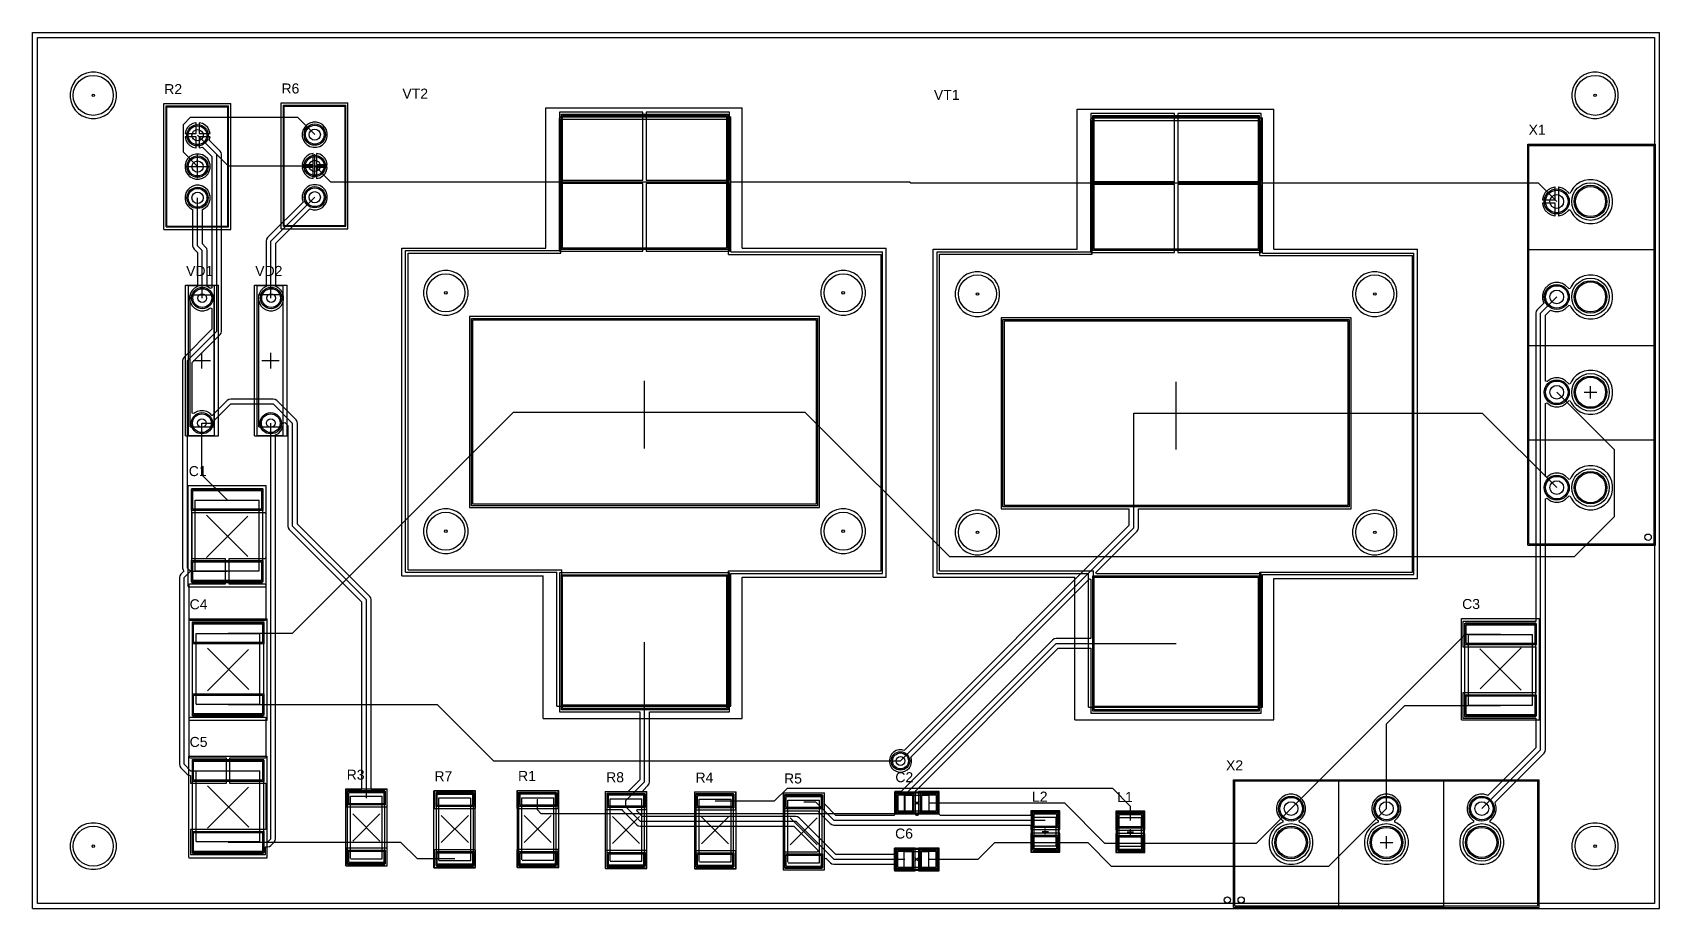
# Model space of a CAD drawing. Header units: millimetres. Extents: x 5 to 135, y 0 to 70.
import ezdxf

# ---------------------------------------------------------------- set-up
doc = ezdxf.new("R2010")
doc.units = ezdxf.units.MM
for name, color, linetype in [('BottomLayer', 5, 'Continuous'), ('BottomSolder', 6, 'Continuous'), ('Mechanical1', 6, 'Continuous'), ('Mechanical15', 56, 'Continuous'), ('MultiLayer', 9, 'Continuous'), ('PadHoleLayer', 156, 'Continuous'), ('TopLayer', 1, 'Continuous'), ('TopOverlay', 2, 'Continuous'), ('TopSolder', 216, 'Continuous'), ('ViaHoleLayer', 16, 'Continuous')]:
    doc.layers.add(name, color=color, linetype=linetype)
doc.styles.add('Arial', font='arial.ttf', dxfattribs={"height": 0.2})

msp = doc.modelspace()

# ---------------------------------------------------------------- texts
at = {"layer": 'TopOverlay', "style": 'Arial'}
for s, p in [('R2', (15.67, 65.1)), ('R6', (25.04, 65.15)), ('VT2', (34.7, 64.74)), ('VT1', (77.17, 64.64)), ('X1', (124.69, 61.85)), ('VD1', (17.42, 50.57)), ('VD2', (22.94, 50.57)), ('C1', (17.63, 34.57)), ('C4', (17.7, 23.93)), ('C3', (119.38, 23.95)), ('C5', (17.7, 12.93)), ('X2', (100.51, 11.06)), ('R3', (30.25, 10.31)), ('R7', (37.26, 10.19)), ('R1', (43.94, 10.21)), ('R8', (50.98, 10.11)), ('R4', (58.12, 10.08)), ('R5', (65.2, 10.01)), ('C2', (74.09, 10.11)), ('L2', (85.01, 8.56)), ('L1', (91.82, 8.53)), ('C6', (74.07, 5.61))]:
    msp.add_text(s, height=0.8, dxfattribs=at).set_placement(p)

# ---------------------------------------------------------------- blocks, each defined once
blk = doc.blocks.new('CON__WJ06_03P_1')
at = {"layer": 'BottomLayer'}
for centre, radius in [((-7.62, 2.7), 0.9), ((0, 2.7), 0.9), ((7.62, 2.7), 0.9), ((-7.62, 0), 1.2), ((0, 0), 1.2), ((7.62, 0), 1.2)]:
    blk.add_circle(centre, radius, dxfattribs=at)
at = {"layer": 'BottomSolder'}
for centre, radius in [((-7.62, 2.7), 1), ((0, 2.7), 1), ((7.62, 2.7), 1), ((-7.62, 0), 1.3), ((0, 0), 1.3), ((7.62, 0), 1.3)]:
    blk.add_circle(centre, radius, dxfattribs=at)
at = {"layer": 'Mechanical1'}
for p, q in [((-12.12, 4.92), (12.1, 4.92)), ((-12.12, -5.08), (-12.12, 4.92)), ((12.1, -5.08), (12.1, 4.92)), ((-12.12, -5.08), (12.1, -5.08))]:
    blk.add_line(p, q, dxfattribs=at)
blk.add_circle((-11.61, -4.6), 0.25, dxfattribs=at)
at = {"layer": 'Mechanical15'}
for p, q in [((-12.21, 5), (4.59, 5)), ((-12.21, -5.17), (-12.21, 5)), ((4.59, -5.17), (4.59, 5)), ((-0.5, 0), (0.5, 0)), ((0, -0.5), (0, 0.5)), ((-12.21, -5.17), (4.59, -5.17))]:
    blk.add_line(p, q, dxfattribs=at)
at = {"layer": 'MultiLayer'}
for centre, radius in [((-7.62, 2.7), 0.9), ((0, 2.7), 0.9), ((7.62, 2.7), 0.9), ((-7.62, 0), 1.2), ((0, 0), 1.2), ((7.62, 0), 1.2)]:
    blk.add_circle(centre, radius, dxfattribs=at)
at = {"layer": 'PadHoleLayer'}
for centre, radius in [((-7.62, 2.7), 0.55), ((0, 2.7), 0.55), ((7.62, 2.7), 0.55), ((-7.62, 0), 1.5), ((0, 0), 1.5), ((7.62, 0), 1.5)]:
    blk.add_circle(centre, radius, dxfattribs=at)
at = {"layer": 'TopLayer'}
for centre, radius in [((-7.62, 2.7), 0.9), ((0, 2.7), 0.9), ((7.62, 2.7), 0.9), ((-7.62, 0), 1.2), ((0, 0), 1.2), ((7.62, 0), 1.2)]:
    blk.add_circle(centre, radius, dxfattribs=at)
at = {"layer": 'TopOverlay'}
for p, q in [((-12.21, -5.2), (-12.21, 5)), ((-12.21, 5), (4.59, 5)), ((-3.81, -5.2), (-3.81, 5)), ((4.59, 5), (12.2, 5)), ((4.59, -5.2), (4.59, 5)), ((12.2, -5.2), (12.2, 5)), ((-12.21, -5.2), (4.59, -5.2)), ((4.59, -5.2), (12.2, -5.2))]:
    blk.add_line(p, q, dxfattribs=at)
blk.add_circle((-12.71, -4.6), 0.25, dxfattribs=at)
at = {"layer": 'TopSolder'}
for centre, radius in [((-7.62, 2.7), 1), ((0, 2.7), 1), ((7.62, 2.7), 1), ((-7.62, 0), 1.3), ((0, 0), 1.3), ((7.62, 0), 1.3)]:
    blk.add_circle(centre, radius, dxfattribs=at)
blk = doc.blocks.new('CON__WJ06_04P_2')
at = {"layer": 'BottomLayer'}
for centre, radius in [((-15.24, 2.7), 0.9), ((-7.62, 2.7), 0.9), ((0, 2.7), 0.9), ((7.63, 2.7), 0.9), ((-15.24, 0), 1.2), ((-7.62, 0), 1.2), ((0, 0), 1.2), ((7.62, 0), 1.2)]:
    blk.add_circle(centre, radius, dxfattribs=at)
at = {"layer": 'BottomSolder'}
for centre, radius in [((-15.24, 2.7), 1), ((-7.62, 2.7), 1), ((0, 2.7), 1), ((7.63, 2.7), 1), ((-15.24, 0), 1.3), ((-7.62, 0), 1.3), ((0, 0), 1.3), ((7.62, 0), 1.3)]:
    blk.add_circle(centre, radius, dxfattribs=at)
at = {"layer": 'Mechanical1'}
for p, q in [((-19.74, 4.92), (12.1, 4.92)), ((-19.74, 4.92), (-19.74, -5.08)), ((12.1, 4.92), (12.1, -5.08)), ((-19.74, -5.08), (12.1, -5.08))]:
    blk.add_line(p, q, dxfattribs=at)
blk.add_circle((-19.2, -4.6), 0.25, dxfattribs=at)
at = {"layer": 'Mechanical15'}
for p, q in [((-19.83, 5), (12.2, 5)), ((-19.83, 5), (-19.83, -5.18)), ((12.2, 5), (12.2, -5.18)), ((-8.12, 0), (-7.12, 0)), ((-7.62, 0.5), (-7.62, -0.5)), ((-19.83, -5.18), (12.2, -5.18))]:
    blk.add_line(p, q, dxfattribs=at)
at = {"layer": 'MultiLayer'}
for centre, radius in [((-15.24, 2.7), 0.9), ((-7.62, 2.7), 0.9), ((0, 2.7), 0.9), ((7.63, 2.7), 0.9), ((-15.24, 0), 1.2), ((-7.62, 0), 1.2), ((0, 0), 1.2), ((7.62, 0), 1.2)]:
    blk.add_circle(centre, radius, dxfattribs=at)
at = {"layer": 'PadHoleLayer'}
for centre, radius in [((-15.24, 2.7), 0.55), ((-7.62, 2.7), 0.55), ((0, 2.7), 0.55), ((7.63, 2.7), 0.55), ((-15.24, 0), 1.5), ((-7.62, 0), 1.5), ((0, 0), 1.5), ((7.62, 0), 1.5)]:
    blk.add_circle(centre, radius, dxfattribs=at)
at = {"layer": 'TopLayer'}
for centre, radius in [((-15.24, 2.7), 0.9), ((-7.62, 2.7), 0.9), ((0, 2.7), 0.9), ((7.63, 2.7), 0.9), ((-15.24, 0), 1.2), ((-7.62, 0), 1.2), ((0, 0), 1.2), ((7.62, 0), 1.2)]:
    blk.add_circle(centre, radius, dxfattribs=at)
at = {"layer": 'TopOverlay'}
for p, q in [((-19.83, 5), (-19.83, -5.2)), ((-19.83, 5), (-3.03, 5)), ((-11.43, 5), (-11.43, -5.2)), ((-3.87, 5), (12.2, 5)), ((-3.87, 5), (-3.87, -5.2)), ((3.78, 5), (3.78, -5.2)), ((12.2, 5), (12.2, -5.2)), ((-19.83, -5.2), (-3.03, -5.2)), ((-3.87, -5.2), (12.2, -5.2))]:
    blk.add_line(p, q, dxfattribs=at)
blk.add_circle((-19.2, -4.6), 0.25, dxfattribs=at)
at = {"layer": 'TopSolder'}
for centre, radius in [((-15.24, 2.7), 1), ((-7.62, 2.7), 1), ((0, 2.7), 1), ((7.63, 2.7), 1), ((-15.24, 0), 1.3), ((-7.62, 0), 1.3), ((0, 0), 1.3), ((7.62, 0), 1.3)]:
    blk.add_circle(centre, radius, dxfattribs=at)
blk = doc.blocks.new('MOSFET_3')
at = {"layer": 'BottomLayer'}
for p, q in [((-6.55, 23.7), (6.55, 23.7)), ((-6.55, 13.1), (-6.55, 23.7)), ((6.55, 23.7), (6.55, 13.1)), ((6.55, 13.1), (-6.55, 13.1)), ((-13.73, 7.38), (13.72, 7.38)), ((-13.73, -7.37), (-13.73, 7.38)), ((13.72, 7.38), (13.72, -7.37)), ((13.72, -7.37), (-13.73, -7.37)), ((-6.55, -13.1), (6.55, -13.1)), ((-6.55, -23.7), (-6.55, -13.1)), ((6.55, -13.1), (6.55, -23.7)), ((6.55, -23.7), (-6.55, -23.7))]:
    blk.add_line(p, q, dxfattribs=at)
at = {"layer": 'BottomSolder'}
for p, q in [((-6.65, 23.8), (6.65, 23.8)), ((-6.65, 13), (-6.65, 23.8)), ((6.65, 23.8), (6.65, 13)), ((6.65, 13), (-6.65, 13)), ((-13.83, 7.48), (13.83, 7.48)), ((-13.83, -7.48), (-13.83, 7.48)), ((13.83, 7.48), (13.83, -7.48)), ((13.83, -7.48), (-13.83, -7.48)), ((-6.65, -13), (6.65, -13)), ((-6.65, -23.8), (-6.65, -13)), ((6.65, -13), (6.65, -23.8)), ((6.65, -23.8), (-6.65, -23.8))]:
    blk.add_line(p, q, dxfattribs=at)
for centre in [(-15.88, 9.53), (15.87, 9.53), (-15.88, -9.52), (15.87, -9.52)]:
    blk.add_circle(centre, 0.102, dxfattribs=at)
at = {"layer": 'Mechanical1'}
for p, q in [((-6.7, 23.4), (6.7, 23.4)), ((-6.7, 12.7), (-6.7, 23.4)), ((6.7, 12.6), (6.7, 23.4)), ((-18.9, 12.7), (-6.7, 12.7)), ((-18.9, -12.6), (-18.9, 12.7)), ((6.7, 12.6), (18.9, 12.6)), ((18.9, -12.7), (18.9, 12.6)), ((-18.9, -12.6), (-6.6, -12.6)), ((-6.6, -23.4), (-6.6, -12.6)), ((6.7, -23.4), (6.7, -12.7)), ((6.7, -12.7), (18.9, -12.7)), ((-6.6, -23.4), (6.7, -23.4))]:
    blk.add_line(p, q, dxfattribs=at)
at = {"layer": 'Mechanical15'}
for p, q in [((-6.8, 23.5), (-6.7, 23.6)), ((-6.8, 12.9), (-6.8, 23.5)), ((-6.7, 23.6), (6.9, 23.6)), ((6.9, 12.8), (6.9, 23.6)), ((-19.1, 12.9), (-6.8, 12.9)), ((-19.1, -12.8), (-19.1, 12.9)), ((6.9, 12.8), (19, 12.8)), ((19, -12.9), (19, 12.8)), ((0, -2.9), (0, 2.5)), ((-2.3, 0), (2.2, 0)), ((-19.1, -12.8), (-7, -12.8)), ((-7, -23.5), (-7, -12.8)), ((6.9, -23.5), (6.9, -12.9)), ((6.9, -12.9), (6.9, -12.9)), ((6.9, -12.9), (19, -12.9)), ((-7, -23.5), (6.9, -23.5))]:
    blk.add_line(p, q, dxfattribs=at)
at = {"layer": 'MultiLayer'}
for p, q in [((-6.55, 23.7), (6.55, 23.7)), ((-6.55, 13.1), (-6.55, 23.7)), ((6.55, 23.7), (6.55, 13.1)), ((6.55, 13.1), (-6.55, 13.1)), ((-13.73, 7.38), (13.72, 7.38)), ((-13.73, -7.37), (-13.73, 7.38)), ((13.72, 7.38), (13.72, -7.37)), ((13.72, -7.37), (-13.73, -7.37)), ((-6.55, -13.1), (6.55, -13.1)), ((-6.55, -23.7), (-6.55, -13.1)), ((6.55, -13.1), (6.55, -23.7)), ((6.55, -23.7), (-6.55, -23.7))]:
    blk.add_line(p, q, dxfattribs=at)
at = {"layer": 'PadHoleLayer'}
for centre in [(-15.88, 9.53), (15.87, 9.53), (-15.88, -9.52), (15.87, -9.52)]:
    blk.add_circle(centre, 1.52, dxfattribs=at)
at = {"layer": 'TopLayer'}
for p, q in [((-6.55, 23.7), (6.55, 23.7)), ((-6.55, 13.1), (-6.55, 23.7)), ((6.55, 23.7), (6.55, 13.1)), ((6.55, 13.1), (-6.55, 13.1)), ((-13.73, 7.38), (13.72, 7.38)), ((-13.73, -7.37), (-13.73, 7.38)), ((13.72, 7.38), (13.72, -7.37)), ((13.72, -7.37), (-13.73, -7.37)), ((-6.55, -13.1), (6.55, -13.1)), ((-6.55, -23.7), (-6.55, -13.1)), ((6.55, -13.1), (6.55, -23.7)), ((6.55, -23.7), (-6.55, -23.7))]:
    blk.add_line(p, q, dxfattribs=at)
at = {"layer": 'TopOverlay'}
for p, q in [((-7.9, 24.3), (7.8, 24.3)), ((-7.9, 13.1), (-7.9, 24.3)), ((7.8, 13.1), (7.8, 24.3)), ((-19.4, 13.1), (-7.9, 13.1)), ((-19.4, -13.1), (-19.4, 13.1)), ((7.8, 13.1), (19.3, 13.1)), ((19.3, -13.2), (19.3, 13.1)), ((-19.4, -13.1), (-8.1, -13.1)), ((-8.1, -24.5), (-8.1, -13.1)), ((7.8, -13.2), (19.3, -13.2)), ((7.8, -24.5), (7.8, -13.2)), ((-8.1, -24.5), (7.8, -24.5))]:
    blk.add_line(p, q, dxfattribs=at)
at = {"layer": 'TopSolder'}
for p, q in [((-6.65, 23.8), (6.65, 23.8)), ((-6.65, 13), (-6.65, 23.8)), ((6.65, 23.8), (6.65, 13)), ((6.65, 13), (-6.65, 13)), ((-13.83, 7.48), (13.83, 7.48)), ((-13.83, -7.48), (-13.83, 7.48)), ((13.83, 7.48), (13.83, -7.48)), ((13.83, -7.48), (-13.83, -7.48)), ((-6.65, -13), (6.65, -13)), ((-6.65, -23.8), (-6.65, -13)), ((6.65, -13), (6.65, -23.8)), ((6.65, -23.8), (-6.65, -23.8))]:
    blk.add_line(p, q, dxfattribs=at)
for centre in [(-15.88, 9.53), (15.87, 9.53), (-15.88, -9.52), (15.87, -9.52)]:
    blk.add_circle(centre, 0.102, dxfattribs=at)
blk = doc.blocks.new('MOSFET_4')
at = {"layer": 'BottomLayer'}
for p, q in [((-6.55, 23.7), (6.55, 23.7)), ((-6.55, 13.1), (-6.55, 23.7)), ((6.55, 23.7), (6.55, 13.1)), ((6.55, 13.1), (-6.55, 13.1)), ((-13.72, 7.38), (13.73, 7.38)), ((-13.72, -7.37), (-13.72, 7.38)), ((13.73, 7.38), (13.73, -7.37)), ((13.73, -7.37), (-13.72, -7.37)), ((-6.55, -13.1), (6.55, -13.1)), ((-6.55, -23.7), (-6.55, -13.1)), ((6.55, -13.1), (6.55, -23.7)), ((6.55, -23.7), (-6.55, -23.7))]:
    blk.add_line(p, q, dxfattribs=at)
at = {"layer": 'BottomSolder'}
for p, q in [((-6.65, 23.8), (6.65, 23.8)), ((-6.65, 13), (-6.65, 23.8)), ((6.65, 23.8), (6.65, 13)), ((6.65, 13), (-6.65, 13)), ((-13.83, 7.48), (13.83, 7.48)), ((-13.83, -7.48), (-13.83, 7.48)), ((13.83, 7.48), (13.83, -7.48)), ((13.83, -7.48), (-13.83, -7.48)), ((-6.65, -13), (6.65, -13)), ((-6.65, -23.8), (-6.65, -13)), ((6.65, -13), (6.65, -23.8)), ((6.65, -23.8), (-6.65, -23.8))]:
    blk.add_line(p, q, dxfattribs=at)
for centre in [(-15.87, 9.53), (15.88, 9.53), (-15.87, -9.52), (15.88, -9.52)]:
    blk.add_circle(centre, 0.102, dxfattribs=at)
at = {"layer": 'Mechanical1'}
for p, q in [((-6.7, 23.4), (6.7, 23.4)), ((-6.7, 12.7), (-6.7, 23.4)), ((6.7, 12.6), (6.7, 23.4)), ((-18.9, 12.7), (-6.7, 12.7)), ((-18.9, -12.6), (-18.9, 12.7)), ((6.7, 12.6), (18.9, 12.6)), ((18.9, -12.7), (18.9, 12.6)), ((-18.9, -12.6), (-6.6, -12.6)), ((-6.6, -23.4), (-6.6, -12.6)), ((6.7, -23.4), (6.7, -12.7)), ((6.7, -12.7), (18.9, -12.7)), ((-6.6, -23.4), (6.7, -23.4))]:
    blk.add_line(p, q, dxfattribs=at)
at = {"layer": 'Mechanical15'}
for p, q in [((-6.8, 23.5), (-6.7, 23.6)), ((-6.8, 12.9), (-6.8, 23.5)), ((-6.7, 23.6), (6.9, 23.6)), ((6.9, 12.8), (6.9, 23.6)), ((-19.1, 12.9), (-6.8, 12.9)), ((-19.1, -12.8), (-19.1, 12.9)), ((6.9, 12.8), (19, 12.8)), ((19, -12.9), (19, 12.8)), ((0, -2.9), (0, 2.5)), ((-2.3, 0), (2.2, 0)), ((-19.1, -12.8), (-7, -12.8)), ((-7, -23.5), (-7, -12.8)), ((6.9, -23.5), (6.9, -12.9)), ((6.9, -12.9), (6.9, -12.9)), ((6.9, -12.9), (19, -12.9)), ((-7, -23.5), (6.9, -23.5))]:
    blk.add_line(p, q, dxfattribs=at)
at = {"layer": 'MultiLayer'}
for p, q in [((-6.55, 23.7), (6.55, 23.7)), ((-6.55, 13.1), (-6.55, 23.7)), ((6.55, 23.7), (6.55, 13.1)), ((6.55, 13.1), (-6.55, 13.1)), ((-13.72, 7.38), (13.73, 7.38)), ((-13.72, -7.37), (-13.72, 7.38)), ((13.73, 7.38), (13.73, -7.37)), ((13.73, -7.37), (-13.72, -7.37)), ((-6.55, -13.1), (6.55, -13.1)), ((-6.55, -23.7), (-6.55, -13.1)), ((6.55, -13.1), (6.55, -23.7)), ((6.55, -23.7), (-6.55, -23.7))]:
    blk.add_line(p, q, dxfattribs=at)
at = {"layer": 'PadHoleLayer'}
for centre in [(-15.87, 9.53), (15.88, 9.53), (-15.87, -9.52), (15.88, -9.52)]:
    blk.add_circle(centre, 1.52, dxfattribs=at)
at = {"layer": 'TopLayer'}
for p, q in [((-6.55, 23.7), (6.55, 23.7)), ((-6.55, 13.1), (-6.55, 23.7)), ((6.55, 23.7), (6.55, 13.1)), ((6.55, 13.1), (-6.55, 13.1)), ((-13.72, 7.38), (13.73, 7.38)), ((-13.72, -7.37), (-13.72, 7.38)), ((13.73, 7.38), (13.73, -7.37)), ((13.73, -7.37), (-13.72, -7.37)), ((-6.55, -13.1), (6.55, -13.1)), ((-6.55, -23.7), (-6.55, -13.1)), ((6.55, -13.1), (6.55, -23.7)), ((6.55, -23.7), (-6.55, -23.7))]:
    blk.add_line(p, q, dxfattribs=at)
at = {"layer": 'TopOverlay'}
for p, q in [((-7.9, 24.3), (7.8, 24.3)), ((-7.9, 13.1), (-7.9, 24.3)), ((7.8, 13.1), (7.8, 24.3)), ((-19.4, 13.1), (-7.9, 13.1)), ((-19.4, -13.1), (-19.4, 13.1)), ((7.8, 13.1), (19.3, 13.1)), ((19.3, -13.2), (19.3, 13.1)), ((-19.4, -13.1), (-8.1, -13.1)), ((-8.1, -24.5), (-8.1, -13.1)), ((7.8, -13.2), (19.3, -13.2)), ((7.8, -24.5), (7.8, -13.2)), ((-8.1, -24.5), (7.8, -24.5))]:
    blk.add_line(p, q, dxfattribs=at)
at = {"layer": 'TopSolder'}
for p, q in [((-6.65, 23.8), (6.65, 23.8)), ((-6.65, 13), (-6.65, 23.8)), ((6.65, 23.8), (6.65, 13)), ((6.65, 13), (-6.65, 13)), ((-13.83, 7.48), (13.83, 7.48)), ((-13.83, -7.48), (-13.83, 7.48)), ((13.83, 7.48), (13.83, -7.48)), ((13.83, -7.48), (-13.83, -7.48)), ((-6.65, -13), (6.65, -13)), ((-6.65, -23.8), (-6.65, -13)), ((6.65, -13), (6.65, -23.8)), ((6.65, -23.8), (-6.65, -23.8))]:
    blk.add_line(p, q, dxfattribs=at)
for centre in [(-15.87, 9.53), (15.88, 9.53), (-15.87, -9.52), (15.88, -9.52)]:
    blk.add_circle(centre, 0.102, dxfattribs=at)
blk = doc.blocks.new('DIODE_5')
at = {"layer": 'BottomLayer'}
for centre in [(-5, 0.03), (5, 0)]:
    blk.add_circle(centre, 0.75, dxfattribs=at)
at = {"layer": 'BottomSolder'}
for centre in [(-5, 0.03), (5, 0)]:
    blk.add_circle(centre, 0.852, dxfattribs=at)
at = {"layer": 'Mechanical1'}
for p, q in [((5.28, 0.98), (-5.28, 0.98)), ((-5.28, -0.95), (-5.28, 0.98)), ((5.28, -0.95), (5.28, 0.98)), ((5.28, -0.95), (-5.28, -0.95))]:
    blk.add_line(p, q, dxfattribs=at)
at = {"layer": 'Mechanical15'}
for p, q in [((-6, -1.08), (-6, 1)), ((5.97, 1), (-6, 1)), ((0.62, 0), (-0.63, 0)), ((0, -0.7), (0, 0.67)), ((5.97, -1.08), (5.97, 1)), ((5.97, -1.08), (-6, -1.08))]:
    blk.add_line(p, q, dxfattribs=at)
at = {"layer": 'MultiLayer'}
for centre in [(-5, 0.03), (5, 0)]:
    blk.add_circle(centre, 0.75, dxfattribs=at)
at = {"layer": 'PadHoleLayer'}
for centre in [(-5, 0.03), (5, 0)]:
    blk.add_circle(centre, 0.35, dxfattribs=at)
at = {"layer": 'TopLayer'}
for centre in [(-5, 0.03), (5, 0)]:
    blk.add_circle(centre, 0.75, dxfattribs=at)
at = {"layer": 'TopOverlay'}
for p, q in [((6, 1.32), (-6.02, 1.32)), ((-6.02, -1.3), (-6.02, 1.32)), ((6, -1.3), (6, 1.32)), ((6, -1.3), (-6.02, -1.3))]:
    blk.add_line(p, q, dxfattribs=at)
at = {"layer": 'TopSolder'}
for centre in [(-5, 0.03), (5, 0)]:
    blk.add_circle(centre, 0.852, dxfattribs=at)
blk = doc.blocks.new('DIODE_6')
at = {"layer": 'BottomLayer'}
for centre in [(-5, 0.03), (5, 0)]:
    blk.add_circle(centre, 0.75, dxfattribs=at)
at = {"layer": 'BottomSolder'}
for centre in [(-5, 0.03), (5, 0)]:
    blk.add_circle(centre, 0.852, dxfattribs=at)
at = {"layer": 'Mechanical1'}
for p, q in [((5.28, 0.98), (-5.27, 0.98)), ((-5.27, -0.95), (-5.27, 0.98)), ((5.28, -0.95), (5.28, 0.98)), ((5.28, -0.95), (-5.27, -0.95))]:
    blk.add_line(p, q, dxfattribs=at)
at = {"layer": 'Mechanical15'}
for p, q in [((-6, -1.07), (-6, 1)), ((5.98, 1), (-6, 1)), ((0.63, 0), (-0.62, 0)), ((0, -0.7), (0, 0.68)), ((5.98, -1.07), (5.98, 1)), ((5.98, -1.07), (-6, -1.07))]:
    blk.add_line(p, q, dxfattribs=at)
at = {"layer": 'MultiLayer'}
for centre in [(-5, 0.03), (5, 0)]:
    blk.add_circle(centre, 0.75, dxfattribs=at)
at = {"layer": 'PadHoleLayer'}
for centre in [(-5, 0.03), (5, 0)]:
    blk.add_circle(centre, 0.35, dxfattribs=at)
at = {"layer": 'TopLayer'}
for centre in [(-5, 0.03), (5, 0)]:
    blk.add_circle(centre, 0.75, dxfattribs=at)
at = {"layer": 'TopOverlay'}
for p, q in [((6, 1.33), (-6.02, 1.33)), ((-6.02, -1.3), (-6.02, 1.33)), ((6, -1.3), (6, 1.33)), ((6, -1.3), (-6.02, -1.3))]:
    blk.add_line(p, q, dxfattribs=at)
at = {"layer": 'TopSolder'}
for centre in [(-5, 0.03), (5, 0)]:
    blk.add_circle(centre, 0.852, dxfattribs=at)
blk = doc.blocks.new('R________2010_7')
at = {"layer": 'BottomLayer'}
for p, q in [((-2.8, 1.4), (-1.9, 1.4)), ((-2.8, -1.4), (-2.8, 1.4)), ((-1.9, 1.4), (-1.9, -1.4)), ((1.9, 1.4), (2.8, 1.4)), ((1.9, -1.4), (1.9, 1.4)), ((2.8, 1.4), (2.8, -1.4)), ((-1.9, -1.4), (-2.8, -1.4)), ((2.8, -1.4), (1.9, -1.4))]:
    blk.add_line(p, q, dxfattribs=at)
at = {"layer": 'BottomSolder'}
for p, q in [((-2.9, 1.5), (-1.8, 1.5)), ((-2.9, -1.5), (-2.9, 1.5)), ((-1.8, 1.5), (-1.8, -1.5)), ((1.8, 1.5), (2.9, 1.5)), ((1.8, -1.5), (1.8, 1.5)), ((2.9, 1.5), (2.9, -1.5)), ((-1.8, -1.5), (-2.9, -1.5)), ((2.9, -1.5), (1.8, -1.5))]:
    blk.add_line(p, q, dxfattribs=at)
at = {"layer": 'Mechanical1'}
for p, q in [((-2.5, 1.25), (-2.5, -1.28)), ((-2.47, 1.27), (2.5, 1.27)), ((2.5, 1.27), (2.5, -1.28)), ((-2.5, -1.28), (2.5, -1.28))]:
    blk.add_line(p, q, dxfattribs=at)
at = {"layer": 'Mechanical15'}
for p, q in [((-2.95, 1.5), (2.95, 1.5)), ((-2.95, 1.5), (-2.95, -1.48)), ((2.95, 1.5), (2.95, -1.48)), ((-1.08, 1.08), (1.08, -1.08)), ((1.08, 1.08), (-1.08, -1.08)), ((-2.95, -1.48), (2.95, -1.48))]:
    blk.add_line(p, q, dxfattribs=at)
at = {"layer": 'MultiLayer'}
for p, q in [((-2.8, 1.4), (-1.9, 1.4)), ((-2.8, -1.4), (-2.8, 1.4)), ((-1.9, 1.4), (-1.9, -1.4)), ((1.9, 1.4), (2.8, 1.4)), ((1.9, -1.4), (1.9, 1.4)), ((2.8, 1.4), (2.8, -1.4)), ((-1.9, -1.4), (-2.8, -1.4)), ((2.8, -1.4), (1.9, -1.4))]:
    blk.add_line(p, q, dxfattribs=at)
at = {"layer": 'TopLayer'}
for p, q in [((-2.8, 1.4), (-1.9, 1.4)), ((-2.8, -1.4), (-2.8, 1.4)), ((-1.9, 1.4), (-1.9, -1.4)), ((1.9, 1.4), (2.8, 1.4)), ((1.9, -1.4), (1.9, 1.4)), ((2.8, 1.4), (2.8, -1.4)), ((-1.9, -1.4), (-2.8, -1.4)), ((2.8, -1.4), (1.9, -1.4))]:
    blk.add_line(p, q, dxfattribs=at)
at = {"layer": 'TopOverlay'}
for p, q in [((-3.07, 1.62), (3.08, 1.62)), ((-3.07, 1.62), (-3.07, -1.68)), ((3.08, 1.62), (3.08, -1.68)), ((-3.07, -1.68), (3.08, -1.68))]:
    blk.add_line(p, q, dxfattribs=at)
at = {"layer": 'TopSolder'}
for p, q in [((-2.9, 1.5), (-1.8, 1.5)), ((-2.9, -1.5), (-2.9, 1.5)), ((-1.8, 1.5), (-1.8, -1.5)), ((1.8, 1.5), (2.9, 1.5)), ((1.8, -1.5), (1.8, 1.5)), ((2.9, 1.5), (2.9, -1.5)), ((-1.8, -1.5), (-2.9, -1.5)), ((2.9, -1.5), (1.8, -1.5))]:
    blk.add_line(p, q, dxfattribs=at)
blk = doc.blocks.new('R________2010_8')
at = {"layer": 'BottomLayer'}
for p, q in [((-2.8, 1.4), (-1.9, 1.4)), ((-2.8, -1.4), (-2.8, 1.4)), ((-1.9, 1.4), (-1.9, -1.4)), ((1.9, 1.4), (2.8, 1.4)), ((1.9, -1.4), (1.9, 1.4)), ((2.8, 1.4), (2.8, -1.4)), ((-1.9, -1.4), (-2.8, -1.4)), ((2.8, -1.4), (1.9, -1.4))]:
    blk.add_line(p, q, dxfattribs=at)
at = {"layer": 'BottomSolder'}
for p, q in [((-2.9, 1.5), (-1.8, 1.5)), ((-2.9, -1.5), (-2.9, 1.5)), ((-1.8, 1.5), (-1.8, -1.5)), ((1.8, 1.5), (2.9, 1.5)), ((1.8, -1.5), (1.8, 1.5)), ((2.9, 1.5), (2.9, -1.5)), ((-1.8, -1.5), (-2.9, -1.5)), ((2.9, -1.5), (1.8, -1.5))]:
    blk.add_line(p, q, dxfattribs=at)
at = {"layer": 'Mechanical1'}
for p, q in [((-2.5, -1.27), (-2.5, 1.25)), ((2.5, 1.28), (-2.47, 1.28)), ((2.5, -1.27), (2.5, 1.28)), ((2.5, -1.27), (-2.5, -1.27))]:
    blk.add_line(p, q, dxfattribs=at)
at = {"layer": 'Mechanical15'}
for p, q in [((2.95, 1.5), (-2.95, 1.5)), ((-2.95, -1.47), (-2.95, 1.5)), ((2.95, -1.47), (2.95, 1.5)), ((1.08, -1.08), (-1.08, 1.08)), ((-1.08, -1.08), (1.08, 1.08)), ((2.95, -1.47), (-2.95, -1.47))]:
    blk.add_line(p, q, dxfattribs=at)
at = {"layer": 'MultiLayer'}
for p, q in [((-2.8, 1.4), (-1.9, 1.4)), ((-2.8, -1.4), (-2.8, 1.4)), ((-1.9, 1.4), (-1.9, -1.4)), ((1.9, 1.4), (2.8, 1.4)), ((1.9, -1.4), (1.9, 1.4)), ((2.8, 1.4), (2.8, -1.4)), ((-1.9, -1.4), (-2.8, -1.4)), ((2.8, -1.4), (1.9, -1.4))]:
    blk.add_line(p, q, dxfattribs=at)
at = {"layer": 'TopLayer'}
for p, q in [((-2.8, 1.4), (-1.9, 1.4)), ((-2.8, -1.4), (-2.8, 1.4)), ((-1.9, 1.4), (-1.9, -1.4)), ((1.9, 1.4), (2.8, 1.4)), ((1.9, -1.4), (1.9, 1.4)), ((2.8, 1.4), (2.8, -1.4)), ((-1.9, -1.4), (-2.8, -1.4)), ((2.8, -1.4), (1.9, -1.4))]:
    blk.add_line(p, q, dxfattribs=at)
at = {"layer": 'TopOverlay'}
for p, q in [((3.08, 1.63), (-3.07, 1.63)), ((-3.07, -1.67), (-3.07, 1.63)), ((3.08, -1.67), (3.08, 1.63)), ((3.08, -1.67), (-3.07, -1.67))]:
    blk.add_line(p, q, dxfattribs=at)
at = {"layer": 'TopSolder'}
for p, q in [((-2.9, 1.5), (-1.8, 1.5)), ((-2.9, -1.5), (-2.9, 1.5)), ((-1.8, 1.5), (-1.8, -1.5)), ((1.8, 1.5), (2.9, 1.5)), ((1.8, -1.5), (1.8, 1.5)), ((2.9, 1.5), (2.9, -1.5)), ((-1.8, -1.5), (-2.9, -1.5)), ((2.9, -1.5), (1.8, -1.5))]:
    blk.add_line(p, q, dxfattribs=at)
blk = doc.blocks.new('TRIMPOT_9')
at = {"layer": 'BottomLayer'}
for centre in [(-2.5, 0), (0, 0), (2.5, 0)]:
    blk.add_circle(centre, 0.75, dxfattribs=at)
at = {"layer": 'BottomSolder'}
for centre in [(-2.5, 0), (0, 0), (2.5, 0)]:
    blk.add_circle(centre, 0.852, dxfattribs=at)
at = {"layer": 'Mechanical1'}
for p, q in [((-4.77, 2.43), (-4.77, -2.43)), ((-4.75, 2.45), (4.78, 2.45)), ((4.78, 2.45), (4.78, -2.43)), ((-4.77, -2.43), (4.78, -2.43))]:
    blk.add_line(p, q, dxfattribs=at)
at = {"layer": 'Mechanical15'}
for p, q in [((-4.82, 2.5), (-4.82, -2.47)), ((-4.82, 2.5), (4.85, 2.5)), ((4.85, 2.5), (4.85, -2.47)), ((0, 1), (0, -1)), ((-0.92, 0), (0.93, 0)), ((-4.82, -2.47), (4.85, -2.47))]:
    blk.add_line(p, q, dxfattribs=at)
at = {"layer": 'MultiLayer'}
for centre in [(-2.5, 0), (0, 0), (2.5, 0)]:
    blk.add_circle(centre, 0.75, dxfattribs=at)
at = {"layer": 'PadHoleLayer'}
for centre in [(-2.5, 0), (0, 0), (2.5, 0)]:
    blk.add_circle(centre, 0.45, dxfattribs=at)
at = {"layer": 'TopLayer'}
for centre in [(-2.5, 0), (0, 0), (2.5, 0)]:
    blk.add_circle(centre, 0.75, dxfattribs=at)
at = {"layer": 'TopOverlay'}
for p, q in [((-5.02, 2.7), (5.03, 2.7)), ((-5.02, 2.7), (-5.02, -2.65)), ((5.03, 2.7), (5.03, -2.65)), ((-5.02, -2.65), (5.03, -2.65))]:
    blk.add_line(p, q, dxfattribs=at)
at = {"layer": 'TopSolder'}
for centre in [(-2.5, 0), (0, 0), (2.5, 0)]:
    blk.add_circle(centre, 0.852, dxfattribs=at)
blk = doc.blocks.new('R________2010_10')
at = {"layer": 'BottomLayer'}
for p, q in [((-2.8, 1.4), (-1.9, 1.4)), ((-2.8, -1.4), (-2.8, 1.4)), ((-1.9, 1.4), (-1.9, -1.4)), ((1.9, 1.4), (2.8, 1.4)), ((1.9, -1.4), (1.9, 1.4)), ((2.8, 1.4), (2.8, -1.4)), ((-1.9, -1.4), (-2.8, -1.4)), ((2.8, -1.4), (1.9, -1.4))]:
    blk.add_line(p, q, dxfattribs=at)
at = {"layer": 'BottomSolder'}
for p, q in [((-2.9, 1.5), (-1.8, 1.5)), ((-2.9, -1.5), (-2.9, 1.5)), ((-1.8, 1.5), (-1.8, -1.5)), ((1.8, 1.5), (2.9, 1.5)), ((1.8, -1.5), (1.8, 1.5)), ((2.9, 1.5), (2.9, -1.5)), ((-1.8, -1.5), (-2.9, -1.5)), ((2.9, -1.5), (1.8, -1.5))]:
    blk.add_line(p, q, dxfattribs=at)
at = {"layer": 'Mechanical1'}
for p, q in [((-2.5, 1.25), (-2.5, -1.27)), ((-2.47, 1.28), (2.5, 1.28)), ((2.5, 1.28), (2.5, -1.27)), ((-2.5, -1.27), (2.5, -1.27))]:
    blk.add_line(p, q, dxfattribs=at)
at = {"layer": 'Mechanical15'}
for p, q in [((-2.95, 1.5), (2.95, 1.5)), ((-2.95, 1.5), (-2.95, -1.47)), ((2.95, 1.5), (2.95, -1.47)), ((-1.08, 1.08), (1.08, -1.08)), ((1.08, 1.08), (-1.08, -1.08)), ((-2.95, -1.47), (2.95, -1.47))]:
    blk.add_line(p, q, dxfattribs=at)
at = {"layer": 'MultiLayer'}
for p, q in [((-2.8, 1.4), (-1.9, 1.4)), ((-2.8, -1.4), (-2.8, 1.4)), ((-1.9, 1.4), (-1.9, -1.4)), ((1.9, 1.4), (2.8, 1.4)), ((1.9, -1.4), (1.9, 1.4)), ((2.8, 1.4), (2.8, -1.4)), ((-1.9, -1.4), (-2.8, -1.4)), ((2.8, -1.4), (1.9, -1.4))]:
    blk.add_line(p, q, dxfattribs=at)
at = {"layer": 'TopLayer'}
for p, q in [((-2.8, 1.4), (-1.9, 1.4)), ((-2.8, -1.4), (-2.8, 1.4)), ((-1.9, 1.4), (-1.9, -1.4)), ((1.9, 1.4), (2.8, 1.4)), ((1.9, -1.4), (1.9, 1.4)), ((2.8, 1.4), (2.8, -1.4)), ((-1.9, -1.4), (-2.8, -1.4)), ((2.8, -1.4), (1.9, -1.4))]:
    blk.add_line(p, q, dxfattribs=at)
at = {"layer": 'TopOverlay'}
for p, q in [((-3.07, 1.63), (3.08, 1.63)), ((-3.07, 1.63), (-3.07, -1.67)), ((3.08, 1.63), (3.08, -1.67)), ((-3.07, -1.67), (3.08, -1.67))]:
    blk.add_line(p, q, dxfattribs=at)
at = {"layer": 'TopSolder'}
for p, q in [((-2.9, 1.5), (-1.8, 1.5)), ((-2.9, -1.5), (-2.9, 1.5)), ((-1.8, 1.5), (-1.8, -1.5)), ((1.8, 1.5), (2.9, 1.5)), ((1.8, -1.5), (1.8, 1.5)), ((2.9, 1.5), (2.9, -1.5)), ((-1.8, -1.5), (-2.9, -1.5)), ((2.9, -1.5), (1.8, -1.5))]:
    blk.add_line(p, q, dxfattribs=at)
blk = doc.blocks.new('R________2010_11')
at = {"layer": 'BottomLayer'}
for p, q in [((-2.8, 1.4), (-1.9, 1.4)), ((-2.8, -1.4), (-2.8, 1.4)), ((-1.9, 1.4), (-1.9, -1.4)), ((1.9, 1.4), (2.8, 1.4)), ((1.9, -1.4), (1.9, 1.4)), ((2.8, 1.4), (2.8, -1.4)), ((-1.9, -1.4), (-2.8, -1.4)), ((2.8, -1.4), (1.9, -1.4))]:
    blk.add_line(p, q, dxfattribs=at)
at = {"layer": 'BottomSolder'}
for p, q in [((-2.9, 1.5), (-1.8, 1.5)), ((-2.9, -1.5), (-2.9, 1.5)), ((-1.8, 1.5), (-1.8, -1.5)), ((1.8, 1.5), (2.9, 1.5)), ((1.8, -1.5), (1.8, 1.5)), ((2.9, 1.5), (2.9, -1.5)), ((-1.8, -1.5), (-2.9, -1.5)), ((2.9, -1.5), (1.8, -1.5))]:
    blk.add_line(p, q, dxfattribs=at)
at = {"layer": 'Mechanical1'}
for p, q in [((-2.5, 1.25), (-2.5, -1.28)), ((-2.48, 1.27), (2.5, 1.27)), ((2.5, 1.27), (2.5, -1.28)), ((-2.5, -1.28), (2.5, -1.28))]:
    blk.add_line(p, q, dxfattribs=at)
at = {"layer": 'Mechanical15'}
for p, q in [((-2.95, 1.5), (2.95, 1.5)), ((-2.95, 1.5), (-2.95, -1.48)), ((2.95, 1.5), (2.95, -1.48)), ((-1.08, 1.08), (1.08, -1.08)), ((1.08, 1.08), (-1.08, -1.08)), ((-2.95, -1.48), (2.95, -1.48))]:
    blk.add_line(p, q, dxfattribs=at)
at = {"layer": 'MultiLayer'}
for p, q in [((-2.8, 1.4), (-1.9, 1.4)), ((-2.8, -1.4), (-2.8, 1.4)), ((-1.9, 1.4), (-1.9, -1.4)), ((1.9, 1.4), (2.8, 1.4)), ((1.9, -1.4), (1.9, 1.4)), ((2.8, 1.4), (2.8, -1.4)), ((-1.9, -1.4), (-2.8, -1.4)), ((2.8, -1.4), (1.9, -1.4))]:
    blk.add_line(p, q, dxfattribs=at)
at = {"layer": 'TopLayer'}
for p, q in [((-2.8, 1.4), (-1.9, 1.4)), ((-2.8, -1.4), (-2.8, 1.4)), ((-1.9, 1.4), (-1.9, -1.4)), ((1.9, 1.4), (2.8, 1.4)), ((1.9, -1.4), (1.9, 1.4)), ((2.8, 1.4), (2.8, -1.4)), ((-1.9, -1.4), (-2.8, -1.4)), ((2.8, -1.4), (1.9, -1.4))]:
    blk.add_line(p, q, dxfattribs=at)
at = {"layer": 'TopOverlay'}
for p, q in [((-3.08, 1.62), (3.07, 1.62)), ((-3.08, 1.62), (-3.08, -1.68)), ((3.07, 1.62), (3.07, -1.68)), ((-3.08, -1.68), (3.07, -1.68))]:
    blk.add_line(p, q, dxfattribs=at)
at = {"layer": 'TopSolder'}
for p, q in [((-2.9, 1.5), (-1.8, 1.5)), ((-2.9, -1.5), (-2.9, 1.5)), ((-1.8, 1.5), (-1.8, -1.5)), ((1.8, 1.5), (2.9, 1.5)), ((1.8, -1.5), (1.8, 1.5)), ((2.9, 1.5), (2.9, -1.5)), ((-1.8, -1.5), (-2.9, -1.5)), ((2.9, -1.5), (1.8, -1.5))]:
    blk.add_line(p, q, dxfattribs=at)
blk = doc.blocks.new('R________2010_12')
at = {"layer": 'BottomLayer'}
for p, q in [((-2.8, 1.4), (-1.9, 1.4)), ((-2.8, -1.4), (-2.8, 1.4)), ((-1.9, 1.4), (-1.9, -1.4)), ((1.9, 1.4), (2.8, 1.4)), ((1.9, -1.4), (1.9, 1.4)), ((2.8, 1.4), (2.8, -1.4)), ((-1.9, -1.4), (-2.8, -1.4)), ((2.8, -1.4), (1.9, -1.4))]:
    blk.add_line(p, q, dxfattribs=at)
at = {"layer": 'BottomSolder'}
for p, q in [((-2.9, 1.5), (-1.8, 1.5)), ((-2.9, -1.5), (-2.9, 1.5)), ((-1.8, 1.5), (-1.8, -1.5)), ((1.8, 1.5), (2.9, 1.5)), ((1.8, -1.5), (1.8, 1.5)), ((2.9, 1.5), (2.9, -1.5)), ((-1.8, -1.5), (-2.9, -1.5)), ((2.9, -1.5), (1.8, -1.5))]:
    blk.add_line(p, q, dxfattribs=at)
at = {"layer": 'Mechanical1'}
for p, q in [((-2.5, 1.25), (-2.5, -1.27)), ((-2.47, 1.28), (2.5, 1.28)), ((2.5, 1.28), (2.5, -1.27)), ((-2.5, -1.27), (2.5, -1.27))]:
    blk.add_line(p, q, dxfattribs=at)
at = {"layer": 'Mechanical15'}
for p, q in [((-2.95, 1.5), (2.95, 1.5)), ((-2.95, 1.5), (-2.95, -1.47)), ((2.95, 1.5), (2.95, -1.47)), ((-1.08, 1.08), (1.08, -1.08)), ((1.08, 1.08), (-1.08, -1.08)), ((-2.95, -1.47), (2.95, -1.47))]:
    blk.add_line(p, q, dxfattribs=at)
at = {"layer": 'MultiLayer'}
for p, q in [((-2.8, 1.4), (-1.9, 1.4)), ((-2.8, -1.4), (-2.8, 1.4)), ((-1.9, 1.4), (-1.9, -1.4)), ((1.9, 1.4), (2.8, 1.4)), ((1.9, -1.4), (1.9, 1.4)), ((2.8, 1.4), (2.8, -1.4)), ((-1.9, -1.4), (-2.8, -1.4)), ((2.8, -1.4), (1.9, -1.4))]:
    blk.add_line(p, q, dxfattribs=at)
at = {"layer": 'TopLayer'}
for p, q in [((-2.8, 1.4), (-1.9, 1.4)), ((-2.8, -1.4), (-2.8, 1.4)), ((-1.9, 1.4), (-1.9, -1.4)), ((1.9, 1.4), (2.8, 1.4)), ((1.9, -1.4), (1.9, 1.4)), ((2.8, 1.4), (2.8, -1.4)), ((-1.9, -1.4), (-2.8, -1.4)), ((2.8, -1.4), (1.9, -1.4))]:
    blk.add_line(p, q, dxfattribs=at)
at = {"layer": 'TopOverlay'}
for p, q in [((-3.07, 1.63), (3.08, 1.63)), ((-3.07, 1.63), (-3.07, -1.67)), ((3.08, 1.63), (3.08, -1.67)), ((-3.07, -1.67), (3.08, -1.67))]:
    blk.add_line(p, q, dxfattribs=at)
at = {"layer": 'TopSolder'}
for p, q in [((-2.9, 1.5), (-1.8, 1.5)), ((-2.9, -1.5), (-2.9, 1.5)), ((-1.8, 1.5), (-1.8, -1.5)), ((1.8, 1.5), (2.9, 1.5)), ((1.8, -1.5), (1.8, 1.5)), ((2.9, 1.5), (2.9, -1.5)), ((-1.8, -1.5), (-2.9, -1.5)), ((2.9, -1.5), (1.8, -1.5))]:
    blk.add_line(p, q, dxfattribs=at)
blk = doc.blocks.new('TRIMPOT_13')
at = {"layer": 'BottomLayer'}
for centre in [(-2.5, 0), (0, 0), (2.5, 0)]:
    blk.add_circle(centre, 0.75, dxfattribs=at)
at = {"layer": 'BottomSolder'}
for centre in [(-2.5, 0), (0, 0), (2.5, 0)]:
    blk.add_circle(centre, 0.852, dxfattribs=at)
at = {"layer": 'Mechanical1'}
for p, q in [((-4.77, 2.42), (-4.77, -2.43)), ((-4.75, 2.45), (4.78, 2.45)), ((4.78, 2.45), (4.78, -2.43)), ((-4.77, -2.43), (4.78, -2.43))]:
    blk.add_line(p, q, dxfattribs=at)
at = {"layer": 'Mechanical15'}
for p, q in [((-4.82, 2.5), (-4.82, -2.48)), ((-4.82, 2.5), (4.85, 2.5)), ((4.85, 2.5), (4.85, -2.48)), ((0, 1), (0, -1)), ((-0.92, 0), (0.93, 0)), ((-4.82, -2.48), (4.85, -2.48))]:
    blk.add_line(p, q, dxfattribs=at)
at = {"layer": 'MultiLayer'}
for centre in [(-2.5, 0), (0, 0), (2.5, 0)]:
    blk.add_circle(centre, 0.75, dxfattribs=at)
at = {"layer": 'PadHoleLayer'}
for centre in [(-2.5, 0), (0, 0), (2.5, 0)]:
    blk.add_circle(centre, 0.45, dxfattribs=at)
at = {"layer": 'TopLayer'}
for centre in [(-2.5, 0), (0, 0), (2.5, 0)]:
    blk.add_circle(centre, 0.75, dxfattribs=at)
at = {"layer": 'TopOverlay'}
for p, q in [((-5.02, 2.7), (5.03, 2.7)), ((-5.02, 2.7), (-5.02, -2.65)), ((5.03, 2.7), (5.03, -2.65)), ((-5.02, -2.65), (5.03, -2.65))]:
    blk.add_line(p, q, dxfattribs=at)
at = {"layer": 'TopSolder'}
for centre in [(-2.5, 0), (0, 0), (2.5, 0)]:
    blk.add_circle(centre, 0.852, dxfattribs=at)
blk = doc.blocks.new('R________2010_14')
at = {"layer": 'BottomLayer'}
for p, q in [((-2.8, 1.4), (-1.9, 1.4)), ((-2.8, -1.4), (-2.8, 1.4)), ((-1.9, 1.4), (-1.9, -1.4)), ((1.9, 1.4), (2.8, 1.4)), ((1.9, -1.4), (1.9, 1.4)), ((2.8, 1.4), (2.8, -1.4)), ((-1.9, -1.4), (-2.8, -1.4)), ((2.8, -1.4), (1.9, -1.4))]:
    blk.add_line(p, q, dxfattribs=at)
at = {"layer": 'BottomSolder'}
for p, q in [((-2.9, 1.5), (-1.8, 1.5)), ((-2.9, -1.5), (-2.9, 1.5)), ((-1.8, 1.5), (-1.8, -1.5)), ((1.8, 1.5), (2.9, 1.5)), ((1.8, -1.5), (1.8, 1.5)), ((2.9, 1.5), (2.9, -1.5)), ((-1.8, -1.5), (-2.9, -1.5)), ((2.9, -1.5), (1.8, -1.5))]:
    blk.add_line(p, q, dxfattribs=at)
at = {"layer": 'Mechanical1'}
for p, q in [((-2.5, 1.25), (-2.5, -1.28)), ((-2.47, 1.27), (2.5, 1.27)), ((2.5, 1.27), (2.5, -1.28)), ((-2.5, -1.28), (2.5, -1.28))]:
    blk.add_line(p, q, dxfattribs=at)
at = {"layer": 'Mechanical15'}
for p, q in [((-2.95, 1.5), (2.95, 1.5)), ((-2.95, 1.5), (-2.95, -1.48)), ((2.95, 1.5), (2.95, -1.48)), ((-1.08, 1.08), (1.08, -1.08)), ((1.08, 1.08), (-1.08, -1.08)), ((-2.95, -1.48), (2.95, -1.48))]:
    blk.add_line(p, q, dxfattribs=at)
at = {"layer": 'MultiLayer'}
for p, q in [((-2.8, 1.4), (-1.9, 1.4)), ((-2.8, -1.4), (-2.8, 1.4)), ((-1.9, 1.4), (-1.9, -1.4)), ((1.9, 1.4), (2.8, 1.4)), ((1.9, -1.4), (1.9, 1.4)), ((2.8, 1.4), (2.8, -1.4)), ((-1.9, -1.4), (-2.8, -1.4)), ((2.8, -1.4), (1.9, -1.4))]:
    blk.add_line(p, q, dxfattribs=at)
at = {"layer": 'TopLayer'}
for p, q in [((-2.8, 1.4), (-1.9, 1.4)), ((-2.8, -1.4), (-2.8, 1.4)), ((-1.9, 1.4), (-1.9, -1.4)), ((1.9, 1.4), (2.8, 1.4)), ((1.9, -1.4), (1.9, 1.4)), ((2.8, 1.4), (2.8, -1.4)), ((-1.9, -1.4), (-2.8, -1.4)), ((2.8, -1.4), (1.9, -1.4))]:
    blk.add_line(p, q, dxfattribs=at)
at = {"layer": 'TopOverlay'}
for p, q in [((-3.07, 1.62), (3.08, 1.62)), ((-3.07, 1.62), (-3.07, -1.68)), ((3.08, 1.62), (3.08, -1.68)), ((-3.07, -1.68), (3.08, -1.68))]:
    blk.add_line(p, q, dxfattribs=at)
at = {"layer": 'TopSolder'}
for p, q in [((-2.9, 1.5), (-1.8, 1.5)), ((-2.9, -1.5), (-2.9, 1.5)), ((-1.8, 1.5), (-1.8, -1.5)), ((1.8, 1.5), (2.9, 1.5)), ((1.8, -1.5), (1.8, 1.5)), ((2.9, 1.5), (2.9, -1.5)), ((-1.8, -1.5), (-2.9, -1.5)), ((2.9, -1.5), (1.8, -1.5))]:
    blk.add_line(p, q, dxfattribs=at)
blk = doc.blocks.new('INDUCTOR_0805_15')
at = {"layer": 'BottomLayer'}
for p, q in [((-1.4, 0.9), (-0.4, 0.9)), ((-1.4, -0.9), (-1.4, 0.9)), ((-0.4, 0.9), (-0.4, -0.9)), ((0.4, 0.9), (1.4, 0.9)), ((0.4, -0.9), (0.4, 0.9)), ((1.4, 0.9), (1.4, -0.9)), ((-0.4, -0.9), (-1.4, -0.9)), ((1.4, -0.9), (0.4, -0.9))]:
    blk.add_line(p, q, dxfattribs=at)
at = {"layer": 'BottomSolder'}
for p, q in [((-1.5, 1), (-0.3, 1)), ((-1.5, -1), (-1.5, 1)), ((-0.3, 1), (-0.3, -1)), ((0.3, 1), (1.5, 1)), ((0.3, -1), (0.3, 1)), ((1.5, 1), (1.5, -1)), ((-0.3, -1), (-1.5, -1)), ((1.5, -1), (0.3, -1))]:
    blk.add_line(p, q, dxfattribs=at)
at = {"layer": 'Mechanical1'}
for p, q in [((-1.15, 0.9), (1.15, 0.9)), ((-1.15, 0.9), (-1.15, -0.87)), ((1.15, 0.9), (1.15, -0.87)), ((-1.15, -0.87), (1.15, -0.87))]:
    blk.add_line(p, q, dxfattribs=at)
at = {"layer": 'Mechanical15'}
for p, q in [((-1.52, 1), (-1.52, -1.05)), ((-1.5, 1.03), (1.55, 1.03)), ((-0.23, 0), (0.23, 0)), ((0, 0.25), (0, -0.25)), ((1.55, 1.03), (1.55, -1.02)), ((-1.52, -1.05), (1.52, -1.05)), ((1.55, -1.02), (1.52, -1.05))]:
    blk.add_line(p, q, dxfattribs=at)
at = {"layer": 'MultiLayer'}
for p, q in [((-1.4, 0.9), (-0.4, 0.9)), ((-1.4, -0.9), (-1.4, 0.9)), ((-0.4, 0.9), (-0.4, -0.9)), ((0.4, 0.9), (1.4, 0.9)), ((0.4, -0.9), (0.4, 0.9)), ((1.4, 0.9), (1.4, -0.9)), ((-0.4, -0.9), (-1.4, -0.9)), ((1.4, -0.9), (0.4, -0.9))]:
    blk.add_line(p, q, dxfattribs=at)
at = {"layer": 'TopLayer'}
for p, q in [((-1.4, 0.9), (-0.4, 0.9)), ((-1.4, -0.9), (-1.4, 0.9)), ((-0.4, 0.9), (-0.4, -0.9)), ((0.4, 0.9), (1.4, 0.9)), ((0.4, -0.9), (0.4, 0.9)), ((1.4, 0.9), (1.4, -0.9)), ((-0.4, -0.9), (-1.4, -0.9)), ((1.4, -0.9), (0.4, -0.9))]:
    blk.add_line(p, q, dxfattribs=at)
at = {"layer": 'TopOverlay'}
for p, q in [((-1.63, 1.1), (1.63, 1.1)), ((-1.63, 1.1), (-1.63, -1.12)), ((1.63, 1.1), (1.63, 1.1)), ((1.63, 1.1), (1.63, -1.12)), ((-1.63, -1.12), (1.63, -1.12))]:
    blk.add_line(p, q, dxfattribs=at)
at = {"layer": 'TopSolder'}
for p, q in [((-1.5, 1), (-0.3, 1)), ((-1.5, -1), (-1.5, 1)), ((-0.3, 1), (-0.3, -1)), ((0.3, 1), (1.5, 1)), ((0.3, -1), (0.3, 1)), ((1.5, 1), (1.5, -1)), ((-0.3, -1), (-1.5, -1)), ((1.5, -1), (0.3, -1))]:
    blk.add_line(p, q, dxfattribs=at)
blk = doc.blocks.new('INDUCTOR_0805_16')
at = {"layer": 'BottomLayer'}
for p, q in [((-1.4, 0.9), (-0.4, 0.9)), ((-1.4, -0.9), (-1.4, 0.9)), ((-0.4, 0.9), (-0.4, -0.9)), ((0.4, 0.9), (1.4, 0.9)), ((0.4, -0.9), (0.4, 0.9)), ((1.4, 0.9), (1.4, -0.9)), ((-0.4, -0.9), (-1.4, -0.9)), ((1.4, -0.9), (0.4, -0.9))]:
    blk.add_line(p, q, dxfattribs=at)
at = {"layer": 'BottomSolder'}
for p, q in [((-1.5, 1), (-0.3, 1)), ((-1.5, -1), (-1.5, 1)), ((-0.3, 1), (-0.3, -1)), ((0.3, 1), (1.5, 1)), ((0.3, -1), (0.3, 1)), ((1.5, 1), (1.5, -1)), ((-0.3, -1), (-1.5, -1)), ((1.5, -1), (0.3, -1))]:
    blk.add_line(p, q, dxfattribs=at)
at = {"layer": 'Mechanical1'}
for p, q in [((-1.15, 0.9), (1.15, 0.9)), ((-1.15, 0.9), (-1.15, -0.88)), ((1.15, 0.9), (1.15, -0.88)), ((-1.15, -0.88), (1.15, -0.88))]:
    blk.add_line(p, q, dxfattribs=at)
at = {"layer": 'Mechanical15'}
for p, q in [((-1.53, 1), (-1.53, -1.05)), ((-1.5, 1.02), (1.55, 1.02)), ((0, 0.25), (0, -0.25)), ((1.55, 1.02), (1.55, -1.03)), ((-1.53, -1.05), (1.52, -1.05)), ((-0.23, 0), (0.22, 0)), ((1.55, -1.03), (1.52, -1.05))]:
    blk.add_line(p, q, dxfattribs=at)
at = {"layer": 'MultiLayer'}
for p, q in [((-1.4, 0.9), (-0.4, 0.9)), ((-1.4, -0.9), (-1.4, 0.9)), ((-0.4, 0.9), (-0.4, -0.9)), ((0.4, 0.9), (1.4, 0.9)), ((0.4, -0.9), (0.4, 0.9)), ((1.4, 0.9), (1.4, -0.9)), ((-0.4, -0.9), (-1.4, -0.9)), ((1.4, -0.9), (0.4, -0.9))]:
    blk.add_line(p, q, dxfattribs=at)
at = {"layer": 'TopLayer'}
for p, q in [((-1.4, 0.9), (-0.4, 0.9)), ((-1.4, -0.9), (-1.4, 0.9)), ((-0.4, 0.9), (-0.4, -0.9)), ((0.4, 0.9), (1.4, 0.9)), ((0.4, -0.9), (0.4, 0.9)), ((1.4, 0.9), (1.4, -0.9)), ((-0.4, -0.9), (-1.4, -0.9)), ((1.4, -0.9), (0.4, -0.9))]:
    blk.add_line(p, q, dxfattribs=at)
at = {"layer": 'TopOverlay'}
for p, q in [((-1.63, 1.1), (1.62, 1.1)), ((-1.63, 1.1), (-1.63, -1.13)), ((1.62, 1.1), (1.62, -1.13)), ((1.62, 1.1), (1.62, 1.1)), ((-1.63, -1.13), (1.62, -1.13))]:
    blk.add_line(p, q, dxfattribs=at)
at = {"layer": 'TopSolder'}
for p, q in [((-1.5, 1), (-0.3, 1)), ((-1.5, -1), (-1.5, 1)), ((-0.3, 1), (-0.3, -1)), ((0.3, 1), (1.5, 1)), ((0.3, -1), (0.3, 1)), ((1.5, 1), (1.5, -1)), ((-0.3, -1), (-1.5, -1)), ((1.5, -1), (0.3, -1))]:
    blk.add_line(p, q, dxfattribs=at)
blk = doc.blocks.new('CAP_0805_17')
at = {"layer": 'BottomLayer'}
for p, q in [((-1.52, 0.65), (-0.38, 0.65)), ((-1.52, -0.65), (-1.52, 0.65)), ((-0.38, 0.65), (-0.38, -0.65)), ((0.38, 0.65), (1.52, 0.65)), ((0.38, -0.65), (0.38, 0.65)), ((1.52, 0.65), (1.52, -0.65)), ((-0.38, -0.65), (-1.52, -0.65)), ((1.52, -0.65), (0.38, -0.65))]:
    blk.add_line(p, q, dxfattribs=at)
at = {"layer": 'BottomSolder'}
for p, q in [((-1.62, 0.75), (-0.28, 0.75)), ((-1.62, -0.75), (-1.62, 0.75)), ((-0.28, 0.75), (-0.28, -0.75)), ((0.28, 0.75), (1.62, 0.75)), ((0.28, -0.75), (0.28, 0.75)), ((1.62, 0.75), (1.62, -0.75)), ((-0.28, -0.75), (-1.62, -0.75)), ((1.62, -0.75), (0.28, -0.75))]:
    blk.add_line(p, q, dxfattribs=at)
at = {"layer": 'Mechanical1'}
for p, q in [((1, 0.63), (-0.97, 0.63)), ((-0.97, 0.63), (-0.97, -0.62)), ((1, 0.63), (1, -0.62)), ((1, -0.62), (-0.97, -0.62))]:
    blk.add_line(p, q, dxfattribs=at)
at = {"layer": 'Mechanical15'}
for p, q in [((1.7, 0.8), (-1.7, 0.8)), ((-1.7, 0.8), (-1.7, -0.8)), ((0.18, 0.18), (-0.17, -0.17)), ((0.18, -0.17), (-0.17, 0.18)), ((1.7, 0.8), (1.7, -0.8)), ((1.7, -0.8), (-1.7, -0.8))]:
    blk.add_line(p, q, dxfattribs=at)
at = {"layer": 'MultiLayer'}
for p, q in [((-1.52, 0.65), (-0.38, 0.65)), ((-1.52, -0.65), (-1.52, 0.65)), ((-0.38, 0.65), (-0.38, -0.65)), ((0.38, 0.65), (1.52, 0.65)), ((0.38, -0.65), (0.38, 0.65)), ((1.52, 0.65), (1.52, -0.65)), ((-0.38, -0.65), (-1.52, -0.65)), ((1.52, -0.65), (0.38, -0.65))]:
    blk.add_line(p, q, dxfattribs=at)
at = {"layer": 'TopLayer'}
for p, q in [((-1.52, 0.65), (-0.38, 0.65)), ((-1.52, -0.65), (-1.52, 0.65)), ((-0.38, 0.65), (-0.38, -0.65)), ((0.38, 0.65), (1.52, 0.65)), ((0.38, -0.65), (0.38, 0.65)), ((1.52, 0.65), (1.52, -0.65)), ((-0.38, -0.65), (-1.52, -0.65)), ((1.52, -0.65), (0.38, -0.65))]:
    blk.add_line(p, q, dxfattribs=at)
at = {"layer": 'TopOverlay'}
for p, q in [((-1.75, 0.88), (-1.75, -0.9)), ((1.78, 0.88), (-1.75, 0.88)), ((1.78, 0.88), (1.78, -0.9)), ((1.78, -0.9), (-1.75, -0.9))]:
    blk.add_line(p, q, dxfattribs=at)
at = {"layer": 'TopSolder'}
for p, q in [((-1.62, 0.75), (-0.28, 0.75)), ((-1.62, -0.75), (-1.62, 0.75)), ((-0.28, 0.75), (-0.28, -0.75)), ((0.28, 0.75), (1.62, 0.75)), ((0.28, -0.75), (0.28, 0.75)), ((1.62, 0.75), (1.62, -0.75)), ((-0.28, -0.75), (-1.62, -0.75)), ((1.62, -0.75), (0.28, -0.75))]:
    blk.add_line(p, q, dxfattribs=at)
blk = doc.blocks.new('CAP_2220_18')
at = {"layer": 'BottomLayer'}
for p, q in [((-3.6, 2.75), (-2.1, 2.75)), ((-3.6, -2.75), (-3.6, 2.75)), ((-2.1, 2.75), (-2.1, -2.75)), ((2.1, 2.75), (3.6, 2.75)), ((2.1, -2.75), (2.1, 2.75)), ((3.6, 2.75), (3.6, -2.75)), ((-2.1, -2.75), (-3.6, -2.75)), ((3.6, -2.75), (2.1, -2.75))]:
    blk.add_line(p, q, dxfattribs=at)
at = {"layer": 'BottomSolder'}
for p, q in [((-3.7, 2.85), (-2, 2.85)), ((-3.7, -2.85), (-3.7, 2.85)), ((-2, 2.85), (-2, -2.85)), ((2, 2.85), (3.7, 2.85)), ((2, -2.85), (2, 2.85)), ((3.7, 2.85), (3.7, -2.85)), ((-2, -2.85), (-3.7, -2.85)), ((3.7, -2.85), (2, -2.85))]:
    blk.add_line(p, q, dxfattribs=at)
at = {"layer": 'Mechanical1'}
for p, q in [((-2.83, -2.55), (-2.83, 2.55)), ((2.82, 2.55), (-2.83, 2.55)), ((2.82, -2.55), (2.82, 2.55)), ((2.82, -2.55), (-2.83, -2.55))]:
    blk.add_line(p, q, dxfattribs=at)
at = {"layer": 'Mechanical15'}
for p, q in [((-3.75, -2.83), (-3.75, 2.87)), ((3.72, 2.85), (-3.72, 2.85)), ((3.75, -2.83), (3.75, 2.82)), ((-1.64, -1.65), (1.66, 1.65)), ((1.75, -1.65), (-1.54, 1.64)), ((3.75, -2.83), (-3.75, -2.83))]:
    blk.add_line(p, q, dxfattribs=at)
at = {"layer": 'MultiLayer'}
for p, q in [((-3.6, 2.75), (-2.1, 2.75)), ((-3.6, -2.75), (-3.6, 2.75)), ((-2.1, 2.75), (-2.1, -2.75)), ((2.1, 2.75), (3.6, 2.75)), ((2.1, -2.75), (2.1, 2.75)), ((3.6, 2.75), (3.6, -2.75)), ((-2.1, -2.75), (-3.6, -2.75)), ((3.6, -2.75), (2.1, -2.75))]:
    blk.add_line(p, q, dxfattribs=at)
at = {"layer": 'TopLayer'}
for p, q in [((-3.6, 2.75), (-2.1, 2.75)), ((-3.6, -2.75), (-3.6, 2.75)), ((-2.1, 2.75), (-2.1, -2.75)), ((2.1, 2.75), (3.6, 2.75)), ((2.1, -2.75), (2.1, 2.75)), ((3.6, 2.75), (3.6, -2.75)), ((-2.1, -2.75), (-3.6, -2.75)), ((3.6, -2.75), (2.1, -2.75))]:
    blk.add_line(p, q, dxfattribs=at)
at = {"layer": 'TopOverlay'}
for p, q in [((-4, -3.13), (-4, 3.13)), ((4.1, 3.13), (-4, 3.13)), ((4.1, -3.13), (4.1, 3.13)), ((4.08, -3.13), (-4, -3.13))]:
    blk.add_line(p, q, dxfattribs=at)
at = {"layer": 'TopSolder'}
for p, q in [((-3.7, 2.85), (-2, 2.85)), ((-3.7, -2.85), (-3.7, 2.85)), ((-2, 2.85), (-2, -2.85)), ((2, 2.85), (3.7, 2.85)), ((2, -2.85), (2, 2.85)), ((3.7, 2.85), (3.7, -2.85)), ((-2, -2.85), (-3.7, -2.85)), ((3.7, -2.85), (2, -2.85))]:
    blk.add_line(p, q, dxfattribs=at)
blk = doc.blocks.new('CAP_2220_19')
at = {"layer": 'BottomLayer'}
for p, q in [((-3.6, 2.75), (-2.1, 2.75)), ((-3.6, -2.75), (-3.6, 2.75)), ((-2.1, 2.75), (-2.1, -2.75)), ((2.1, 2.75), (3.6, 2.75)), ((2.1, -2.75), (2.1, 2.75)), ((3.6, 2.75), (3.6, -2.75)), ((-2.1, -2.75), (-3.6, -2.75)), ((3.6, -2.75), (2.1, -2.75))]:
    blk.add_line(p, q, dxfattribs=at)
at = {"layer": 'BottomSolder'}
for p, q in [((-3.7, 2.85), (-2, 2.85)), ((-3.7, -2.85), (-3.7, 2.85)), ((-2, 2.85), (-2, -2.85)), ((2, 2.85), (3.7, 2.85)), ((2, -2.85), (2, 2.85)), ((3.7, 2.85), (3.7, -2.85)), ((-2, -2.85), (-3.7, -2.85)), ((3.7, -2.85), (2, -2.85))]:
    blk.add_line(p, q, dxfattribs=at)
at = {"layer": 'Mechanical1'}
for p, q in [((-2.83, -2.55), (-2.83, 2.55)), ((2.82, 2.55), (-2.83, 2.55)), ((2.82, -2.55), (2.82, 2.55)), ((2.82, -2.55), (-2.83, -2.55))]:
    blk.add_line(p, q, dxfattribs=at)
at = {"layer": 'Mechanical15'}
for p, q in [((-3.75, -2.83), (-3.75, 2.88)), ((3.73, 2.85), (-3.73, 2.85)), ((3.75, -2.83), (3.75, 2.82)), ((-1.64, -1.65), (1.66, 1.65)), ((1.75, -1.65), (-1.54, 1.64)), ((3.75, -2.83), (-3.75, -2.83))]:
    blk.add_line(p, q, dxfattribs=at)
at = {"layer": 'MultiLayer'}
for p, q in [((-3.6, 2.75), (-2.1, 2.75)), ((-3.6, -2.75), (-3.6, 2.75)), ((-2.1, 2.75), (-2.1, -2.75)), ((2.1, 2.75), (3.6, 2.75)), ((2.1, -2.75), (2.1, 2.75)), ((3.6, 2.75), (3.6, -2.75)), ((-2.1, -2.75), (-3.6, -2.75)), ((3.6, -2.75), (2.1, -2.75))]:
    blk.add_line(p, q, dxfattribs=at)
at = {"layer": 'TopLayer'}
for p, q in [((-3.6, 2.75), (-2.1, 2.75)), ((-3.6, -2.75), (-3.6, 2.75)), ((-2.1, 2.75), (-2.1, -2.75)), ((2.1, 2.75), (3.6, 2.75)), ((2.1, -2.75), (2.1, 2.75)), ((3.6, 2.75), (3.6, -2.75)), ((-2.1, -2.75), (-3.6, -2.75)), ((3.6, -2.75), (2.1, -2.75))]:
    blk.add_line(p, q, dxfattribs=at)
at = {"layer": 'TopOverlay'}
for p, q in [((-4, -3.12), (-4, 3.13)), ((4.1, 3.13), (-4, 3.13)), ((4.1, -3.12), (4.1, 3.13)), ((4.07, -3.12), (-4, -3.12))]:
    blk.add_line(p, q, dxfattribs=at)
at = {"layer": 'TopSolder'}
for p, q in [((-3.7, 2.85), (-2, 2.85)), ((-3.7, -2.85), (-3.7, 2.85)), ((-2, 2.85), (-2, -2.85)), ((2, 2.85), (3.7, 2.85)), ((2, -2.85), (2, 2.85)), ((3.7, 2.85), (3.7, -2.85)), ((-2, -2.85), (-3.7, -2.85)), ((3.7, -2.85), (2, -2.85))]:
    blk.add_line(p, q, dxfattribs=at)
blk = doc.blocks.new('CAP_2220_20')
at = {"layer": 'BottomLayer'}
for p, q in [((-3.6, 2.75), (-2.1, 2.75)), ((-3.6, -2.75), (-3.6, 2.75)), ((-2.1, 2.75), (-2.1, -2.75)), ((2.1, 2.75), (3.6, 2.75)), ((2.1, -2.75), (2.1, 2.75)), ((3.6, 2.75), (3.6, -2.75)), ((-2.1, -2.75), (-3.6, -2.75)), ((3.6, -2.75), (2.1, -2.75))]:
    blk.add_line(p, q, dxfattribs=at)
at = {"layer": 'BottomSolder'}
for p, q in [((-3.7, 2.85), (-2, 2.85)), ((-3.7, -2.85), (-3.7, 2.85)), ((-2, 2.85), (-2, -2.85)), ((2, 2.85), (3.7, 2.85)), ((2, -2.85), (2, 2.85)), ((3.7, 2.85), (3.7, -2.85)), ((-2, -2.85), (-3.7, -2.85)), ((3.7, -2.85), (2, -2.85))]:
    blk.add_line(p, q, dxfattribs=at)
at = {"layer": 'Mechanical1'}
for p, q in [((-2.83, 2.55), (-2.83, -2.55)), ((-2.83, 2.55), (2.82, 2.55)), ((2.82, 2.55), (2.82, -2.55)), ((-2.83, -2.55), (2.82, -2.55))]:
    blk.add_line(p, q, dxfattribs=at)
at = {"layer": 'Mechanical15'}
for p, q in [((-3.75, 2.88), (-3.75, -2.83)), ((-3.73, 2.85), (3.72, 2.85)), ((3.75, 2.82), (3.75, -2.83)), ((1.66, 1.65), (-1.64, -1.65)), ((-1.54, 1.64), (1.75, -1.65)), ((-3.75, -2.83), (3.75, -2.83))]:
    blk.add_line(p, q, dxfattribs=at)
at = {"layer": 'MultiLayer'}
for p, q in [((-3.6, 2.75), (-2.1, 2.75)), ((-3.6, -2.75), (-3.6, 2.75)), ((-2.1, 2.75), (-2.1, -2.75)), ((2.1, 2.75), (3.6, 2.75)), ((2.1, -2.75), (2.1, 2.75)), ((3.6, 2.75), (3.6, -2.75)), ((-2.1, -2.75), (-3.6, -2.75)), ((3.6, -2.75), (2.1, -2.75))]:
    blk.add_line(p, q, dxfattribs=at)
at = {"layer": 'TopLayer'}
for p, q in [((-3.6, 2.75), (-2.1, 2.75)), ((-3.6, -2.75), (-3.6, 2.75)), ((-2.1, 2.75), (-2.1, -2.75)), ((2.1, 2.75), (3.6, 2.75)), ((2.1, -2.75), (2.1, 2.75)), ((3.6, 2.75), (3.6, -2.75)), ((-2.1, -2.75), (-3.6, -2.75)), ((3.6, -2.75), (2.1, -2.75))]:
    blk.add_line(p, q, dxfattribs=at)
at = {"layer": 'TopOverlay'}
for p, q in [((-4, 3.13), (-4, -3.12)), ((-4, 3.13), (4.1, 3.13)), ((4.1, 3.13), (4.1, -3.12)), ((-4, -3.12), (4.08, -3.12))]:
    blk.add_line(p, q, dxfattribs=at)
at = {"layer": 'TopSolder'}
for p, q in [((-3.7, 2.85), (-2, 2.85)), ((-3.7, -2.85), (-3.7, 2.85)), ((-2, 2.85), (-2, -2.85)), ((2, 2.85), (3.7, 2.85)), ((2, -2.85), (2, 2.85)), ((3.7, 2.85), (3.7, -2.85)), ((-2, -2.85), (-3.7, -2.85)), ((3.7, -2.85), (2, -2.85))]:
    blk.add_line(p, q, dxfattribs=at)
blk = doc.blocks.new('CAP_0805_21')
at = {"layer": 'BottomLayer'}
for p, q in [((-1.52, 0.65), (-0.38, 0.65)), ((-1.52, -0.65), (-1.52, 0.65)), ((-0.38, 0.65), (-0.38, -0.65)), ((0.38, 0.65), (1.52, 0.65)), ((0.38, -0.65), (0.38, 0.65)), ((1.52, 0.65), (1.52, -0.65)), ((-0.38, -0.65), (-1.52, -0.65)), ((1.52, -0.65), (0.38, -0.65))]:
    blk.add_line(p, q, dxfattribs=at)
at = {"layer": 'BottomSolder'}
for p, q in [((-1.62, 0.75), (-0.28, 0.75)), ((-1.62, -0.75), (-1.62, 0.75)), ((-0.28, 0.75), (-0.28, -0.75)), ((0.28, 0.75), (1.62, 0.75)), ((0.28, -0.75), (0.28, 0.75)), ((1.62, 0.75), (1.62, -0.75)), ((-0.28, -0.75), (-1.62, -0.75)), ((1.62, -0.75), (0.28, -0.75))]:
    blk.add_line(p, q, dxfattribs=at)
at = {"layer": 'Mechanical1'}
for p, q in [((1, 0.63), (-0.97, 0.63)), ((-0.97, 0.63), (-0.97, -0.62)), ((1, 0.63), (1, -0.62)), ((1, -0.62), (-0.97, -0.62))]:
    blk.add_line(p, q, dxfattribs=at)
at = {"layer": 'Mechanical15'}
for p, q in [((1.7, 0.8), (-1.7, 0.8)), ((-1.7, 0.8), (-1.7, -0.8)), ((0.18, 0.18), (-0.17, -0.17)), ((0.18, -0.17), (-0.17, 0.18)), ((1.7, 0.8), (1.7, -0.8)), ((1.7, -0.8), (-1.7, -0.8))]:
    blk.add_line(p, q, dxfattribs=at)
at = {"layer": 'MultiLayer'}
for p, q in [((-1.52, 0.65), (-0.38, 0.65)), ((-1.52, -0.65), (-1.52, 0.65)), ((-0.38, 0.65), (-0.38, -0.65)), ((0.38, 0.65), (1.52, 0.65)), ((0.38, -0.65), (0.38, 0.65)), ((1.52, 0.65), (1.52, -0.65)), ((-0.38, -0.65), (-1.52, -0.65)), ((1.52, -0.65), (0.38, -0.65))]:
    blk.add_line(p, q, dxfattribs=at)
at = {"layer": 'TopLayer'}
for p, q in [((-1.52, 0.65), (-0.38, 0.65)), ((-1.52, -0.65), (-1.52, 0.65)), ((-0.38, 0.65), (-0.38, -0.65)), ((0.38, 0.65), (1.52, 0.65)), ((0.38, -0.65), (0.38, 0.65)), ((1.52, 0.65), (1.52, -0.65)), ((-0.38, -0.65), (-1.52, -0.65)), ((1.52, -0.65), (0.38, -0.65))]:
    blk.add_line(p, q, dxfattribs=at)
at = {"layer": 'TopOverlay'}
for p, q in [((-1.75, 0.88), (-1.75, -0.9)), ((1.78, 0.88), (-1.75, 0.88)), ((1.78, 0.88), (1.78, -0.9)), ((1.78, -0.9), (-1.75, -0.9))]:
    blk.add_line(p, q, dxfattribs=at)
at = {"layer": 'TopSolder'}
for p, q in [((-1.62, 0.75), (-0.28, 0.75)), ((-1.62, -0.75), (-1.62, 0.75)), ((-0.28, 0.75), (-0.28, -0.75)), ((0.28, 0.75), (1.62, 0.75)), ((0.28, -0.75), (0.28, 0.75)), ((1.62, 0.75), (1.62, -0.75)), ((-0.28, -0.75), (-1.62, -0.75)), ((1.62, -0.75), (0.28, -0.75))]:
    blk.add_line(p, q, dxfattribs=at)
blk = doc.blocks.new('CAP_2220_22')
at = {"layer": 'BottomLayer'}
for p, q in [((-3.6, 2.75), (-2.1, 2.75)), ((-3.6, -2.75), (-3.6, 2.75)), ((-2.1, 2.75), (-2.1, -2.75)), ((2.1, 2.75), (3.6, 2.75)), ((2.1, -2.75), (2.1, 2.75)), ((3.6, 2.75), (3.6, -2.75)), ((-2.1, -2.75), (-3.6, -2.75)), ((3.6, -2.75), (2.1, -2.75))]:
    blk.add_line(p, q, dxfattribs=at)
at = {"layer": 'BottomSolder'}
for p, q in [((-3.7, 2.85), (-2, 2.85)), ((-3.7, -2.85), (-3.7, 2.85)), ((-2, 2.85), (-2, -2.85)), ((2, 2.85), (3.7, 2.85)), ((2, -2.85), (2, 2.85)), ((3.7, 2.85), (3.7, -2.85)), ((-2, -2.85), (-3.7, -2.85)), ((3.7, -2.85), (2, -2.85))]:
    blk.add_line(p, q, dxfattribs=at)
at = {"layer": 'Mechanical1'}
for p, q in [((-2.83, -2.55), (-2.83, 2.55)), ((2.82, 2.55), (-2.83, 2.55)), ((2.82, -2.55), (2.82, 2.55)), ((2.82, -2.55), (-2.83, -2.55))]:
    blk.add_line(p, q, dxfattribs=at)
at = {"layer": 'Mechanical15'}
for p, q in [((-3.75, -2.83), (-3.75, 2.87)), ((3.72, 2.85), (-3.73, 2.85)), ((3.75, -2.83), (3.75, 2.82)), ((-1.64, -1.65), (1.66, 1.65)), ((1.75, -1.65), (-1.54, 1.64)), ((3.75, -2.83), (-3.75, -2.83))]:
    blk.add_line(p, q, dxfattribs=at)
at = {"layer": 'MultiLayer'}
for p, q in [((-3.6, 2.75), (-2.1, 2.75)), ((-3.6, -2.75), (-3.6, 2.75)), ((-2.1, 2.75), (-2.1, -2.75)), ((2.1, 2.75), (3.6, 2.75)), ((2.1, -2.75), (2.1, 2.75)), ((3.6, 2.75), (3.6, -2.75)), ((-2.1, -2.75), (-3.6, -2.75)), ((3.6, -2.75), (2.1, -2.75))]:
    blk.add_line(p, q, dxfattribs=at)
at = {"layer": 'TopLayer'}
for p, q in [((-3.6, 2.75), (-2.1, 2.75)), ((-3.6, -2.75), (-3.6, 2.75)), ((-2.1, 2.75), (-2.1, -2.75)), ((2.1, 2.75), (3.6, 2.75)), ((2.1, -2.75), (2.1, 2.75)), ((3.6, 2.75), (3.6, -2.75)), ((-2.1, -2.75), (-3.6, -2.75)), ((3.6, -2.75), (2.1, -2.75))]:
    blk.add_line(p, q, dxfattribs=at)
at = {"layer": 'TopOverlay'}
for p, q in [((-4, -3.13), (-4, 3.12)), ((4.1, 3.12), (-4, 3.12)), ((4.1, -3.13), (4.1, 3.12)), ((4.07, -3.13), (-4, -3.13))]:
    blk.add_line(p, q, dxfattribs=at)
at = {"layer": 'TopSolder'}
for p, q in [((-3.7, 2.85), (-2, 2.85)), ((-3.7, -2.85), (-3.7, 2.85)), ((-2, 2.85), (-2, -2.85)), ((2, 2.85), (3.7, 2.85)), ((2, -2.85), (2, 2.85)), ((3.7, 2.85), (3.7, -2.85)), ((-2, -2.85), (-3.7, -2.85)), ((3.7, -2.85), (2, -2.85))]:
    blk.add_line(p, q, dxfattribs=at)

# ---------------------------------------------------------------- linework, layer by layer
at = {"layer": 'BottomLayer'}
for p, q in [((17.2, 62.66), (17.78, 63.25)), ((17.2, 60.45), (17.2, 62.66)), ((17.78, 63.25), (26.31, 63.25)), ((26.31, 63.25), (27.7, 61.86)), ((18.33, 61.81), (20.78, 59.36)), ((17.2, 60.45), (18.33, 59.31)), ((20.78, 59.36), (27.7, 59.36)), ((27.7, 59.36), (28.96, 58.09)), ((28.96, 58.09), (54.05, 58.09)), ((54.05, 58.09), (75.23, 58.09)), ((75.23, 58.09), (75.33, 58)), ((75.33, 58), (96.52, 58)), ((96.52, 58), (125.46, 58)), ((125.46, 58), (126.94, 56.52)), ((126.94, 41.27), (131.55, 36.67)), ((25.91, 22.02), (43.58, 39.69)), ((43.58, 39.69), (54.05, 39.69)), ((54.05, 39.69), (66.86, 39.69)), ((66.86, 39.69), (78.41, 28.14)), ((96.52, 39.6), (120.99, 39.6)), ((120.99, 39.6), (126.94, 33.65)), ((131.55, 31.34), (131.55, 36.67)), ((128.35, 28.14), (131.55, 31.34)), ((78.41, 28.14), (128.35, 28.14)), ((20.77, 22.02), (25.91, 22.02)), ((105.71, 8), (119.66, 21.95)), ((119.66, 21.95), (122.45, 21.95)), ((20.77, 16.32), (37.47, 16.32)), ((37.47, 16.32), (41.99, 11.81)), ((113.33, 14.77), (114.81, 16.25)), ((114.81, 16.25), (122.45, 16.25)), ((113.33, 8), (113.33, 14.77)), ((41.99, 11.81), (74.5, 11.81)), ((64.44, 8.61), (65.46, 9.63)), ((65.46, 9.63), (91.44, 9.63)), ((91.44, 9.63), (92.89, 8.18)), ((45.49, 7.9), (45.49, 8.72)), ((45.49, 8.72), (45.51, 8.72)), ((45.49, 7.9), (45.77, 7.62)), ((59.68, 8.61), (64.44, 8.61)), ((74.88, 7.62), (74.88, 8.45)), ((76.78, 8.45), (87.6, 8.45)), ((87.6, 8.45), (90.8, 5.24)), ((92.89, 7.04), (92.89, 8.18)), ((102.95, 5.24), (105.71, 8)), ((108.73, 3.4), (113.33, 8)), ((45.77, 7.62), (74.88, 7.62)), ((92.87, 7.04), (92.89, 7.04)), ((20.77, 5.33), (34.55, 5.33)), ((34.55, 5.33), (35.87, 4.01)), ((80.72, 3.95), (82.05, 5.28)), ((82.05, 5.28), (86.07, 5.28)), ((86.07, 5.28), (89.46, 5.28)), ((89.46, 5.28), (91.33, 3.4)), ((90.8, 5.24), (92.87, 5.24)), ((92.87, 5.24), (102.95, 5.24)), ((35.87, 4.01), (38.89, 4.01)), ((76.75, 3.95), (80.72, 3.95)), ((91.33, 3.4), (108.73, 3.4))]:
    msp.add_line(p, q, dxfattribs=at)
msp.add_circle((74.5, 11.81), 0.635, dxfattribs=at)
at = {"layer": 'BottomSolder'}
for centre, radius in [((10, 65), 0.102), ((130, 65), 0.102), ((74.5, 11.81), 0.737), ((10, 5), 0.102), ((130, 5), 0.102)]:
    msp.add_circle(centre, radius, dxfattribs=at)
at = {"layer": 'PadHoleLayer'}
for centre in [(10, 65), (130, 65), (10, 5), (130, 5)]:
    msp.add_circle(centre, 1.6, dxfattribs=at)
at = {"layer": 'TopLayer'}
for p, q in [((5.15, 70.02), (135.15, 70.02)), ((5.15, 0.02), (5.15, 70.02)), ((5.53, 0.41), (5.53, 69.63)), ((5.53, 69.63), (134.76, 69.63)), ((134.76, 69.63), (134.76, 0.41)), ((135.15, 0.02), (135.15, 70.02)), ((8.82, 66.44), (8.56, 66.18)), ((9.12, 66.64), (8.82, 66.44)), ((9.46, 66.78), (9.12, 66.64)), ((9.82, 66.85), (9.46, 66.78)), ((10.18, 66.85), (9.82, 66.85)), ((10.54, 66.78), (10.18, 66.85)), ((10.88, 66.64), (10.54, 66.78)), ((11.18, 66.44), (10.88, 66.64)), ((11.44, 66.18), (11.18, 66.44)), ((128.82, 66.44), (128.56, 66.18)), ((129.12, 66.64), (128.82, 66.44)), ((129.46, 66.78), (129.12, 66.64)), ((129.82, 66.85), (129.46, 66.78)), ((130.18, 66.85), (129.82, 66.85)), ((130.54, 66.78), (130.18, 66.85)), ((130.88, 66.64), (130.54, 66.78)), ((131.18, 66.44), (130.88, 66.64)), ((131.44, 66.18), (131.18, 66.44)), ((8.22, 65.54), (8.15, 65.18)), ((8.15, 65.18), (8.15, 64.82)), ((8.36, 65.88), (8.22, 65.54)), ((8.56, 66.18), (8.36, 65.88)), ((11.64, 65.88), (11.44, 66.18)), ((11.78, 65.54), (11.64, 65.88)), ((11.85, 65.18), (11.78, 65.54)), ((11.85, 64.82), (11.85, 65.18)), ((128.22, 65.54), (128.15, 65.18)), ((128.15, 65.18), (128.15, 64.82)), ((128.36, 65.88), (128.22, 65.54)), ((128.56, 66.18), (128.36, 65.88)), ((131.64, 65.88), (131.44, 66.18)), ((131.78, 65.54), (131.64, 65.88)), ((131.85, 65.18), (131.78, 65.54)), ((131.85, 64.82), (131.85, 65.18)), ((8.15, 64.82), (8.22, 64.46)), ((8.22, 64.46), (8.36, 64.12)), ((8.36, 64.12), (8.56, 63.82)), ((8.56, 63.82), (8.82, 63.56)), ((11.18, 63.56), (11.44, 63.82)), ((11.44, 63.82), (11.64, 64.12)), ((11.64, 64.12), (11.78, 64.46)), ((11.78, 64.46), (11.85, 64.82)), ((128.15, 64.82), (128.22, 64.46)), ((128.22, 64.46), (128.36, 64.12)), ((128.36, 64.12), (128.56, 63.82)), ((128.56, 63.82), (128.82, 63.56)), ((131.18, 63.56), (131.44, 63.82)), ((131.44, 63.82), (131.64, 64.12)), ((131.64, 64.12), (131.78, 64.46)), ((131.78, 64.46), (131.85, 64.82)), ((8.82, 63.56), (9.12, 63.36)), ((9.12, 63.36), (9.46, 63.22)), ((9.46, 63.22), (9.82, 63.15)), ((9.82, 63.15), (10.18, 63.15)), ((10.18, 63.15), (10.54, 63.22)), ((10.54, 63.22), (10.88, 63.36)), ((10.88, 63.36), (11.18, 63.56)), ((17.53, 62.42), (17.4, 62.2)), ((17.72, 62.61), (17.53, 62.42)), ((17.95, 62.74), (17.72, 62.61)), ((18.2, 62.81), (17.95, 62.74)), ((18.21, 62.81), (18.2, 62.81)), ((18.21, 61.94), (18.21, 62.81)), ((18.47, 62.81), (18.46, 62.81)), ((18.46, 62.81), (18.46, 61.94)), ((18.72, 62.74), (18.47, 62.81)), ((18.95, 62.61), (18.72, 62.74)), ((19.14, 62.42), (18.95, 62.61)), ((19.27, 62.2), (19.14, 62.42)), ((26.9, 62.47), (26.76, 62.24)), ((27.08, 62.66), (26.9, 62.47)), ((27.31, 62.79), (27.08, 62.66)), ((27.57, 62.86), (27.31, 62.79)), ((27.83, 62.86), (27.57, 62.86)), ((28.09, 62.79), (27.83, 62.86)), ((28.32, 62.66), (28.09, 62.79)), ((28.5, 62.47), (28.32, 62.66)), ((28.64, 62.24), (28.5, 62.47)), ((53.92, 63.65), (47.24, 63.65)), ((47.24, 63.65), (47.24, 58.22)), ((53.92, 58.22), (53.92, 63.65)), ((60.85, 63.65), (54.17, 63.65)), ((54.17, 63.65), (54.17, 58.22)), ((60.85, 58.22), (60.85, 63.65)), ((96.39, 63.55), (89.72, 63.55)), ((89.72, 63.55), (89.72, 58.12)), ((96.39, 58.12), (96.39, 63.55)), ((103.32, 63.55), (96.65, 63.55)), ((96.65, 63.55), (96.65, 58.12)), ((103.32, 58.12), (103.32, 63.55)), ((128.82, 63.56), (129.12, 63.36)), ((129.12, 63.36), (129.46, 63.22)), ((129.46, 63.22), (129.82, 63.15)), ((129.82, 63.15), (130.18, 63.15)), ((130.18, 63.15), (130.54, 63.22)), ((130.54, 63.22), (130.88, 63.36)), ((130.88, 63.36), (131.18, 63.56)), ((17.4, 62.2), (17.33, 61.94)), ((17.33, 61.94), (17.33, 61.94)), ((17.33, 61.94), (18.21, 61.94)), ((18.21, 61.68), (17.33, 61.68)), ((17.33, 61.68), (17.33, 61.68)), ((17.33, 61.68), (17.4, 61.42)), ((17.4, 61.42), (17.53, 61.19)), ((17.53, 61.19), (17.72, 61)), ((18.21, 60.8), (18.21, 61.68)), ((18.33, 61.81), (19.86, 60.28)), ((18.46, 61.94), (19.34, 61.94)), ((19.34, 61.68), (18.46, 61.68)), ((18.46, 61.68), (18.46, 60.8)), ((19.34, 61.94), (19.27, 62.2)), ((19.27, 61.42), (19.34, 61.68)), ((20.14, 60.55), (19.27, 61.42)), ((19.34, 61.94), (19.34, 61.94)), ((19.34, 61.68), (19.34, 61.68)), ((26.76, 62.24), (26.7, 61.99)), ((26.7, 61.99), (26.7, 61.72)), ((26.7, 61.72), (26.76, 61.47)), ((26.76, 61.47), (26.9, 61.24)), ((26.9, 61.24), (27.08, 61.05)), ((28.32, 61.05), (28.5, 61.24)), ((28.5, 61.24), (28.64, 61.47)), ((28.7, 61.99), (28.64, 62.24)), ((28.64, 61.47), (28.7, 61.72)), ((28.7, 61.72), (28.7, 61.99)), ((17.53, 59.92), (17.4, 59.7)), ((17.72, 60.11), (17.53, 59.92)), ((17.72, 61), (17.95, 60.87)), ((17.95, 60.24), (17.72, 60.11)), ((17.95, 60.87), (18.2, 60.8)), ((18.2, 60.31), (17.95, 60.24)), ((18.2, 60.8), (18.21, 60.8)), ((18.47, 60.31), (18.2, 60.31)), ((18.46, 60.8), (18.47, 60.8)), ((18.47, 60.8), (18.72, 60.87)), ((18.72, 60.24), (18.47, 60.31)), ((18.72, 60.87), (19.47, 60.12)), ((18.95, 60.11), (18.72, 60.24)), ((19.14, 59.92), (18.95, 60.11)), ((19.27, 59.7), (19.14, 59.92)), ((19.47, 60.12), (19.47, 49.61)), ((19.86, 46.15), (19.86, 60.28)), ((20.22, 60.43), (20.14, 60.55)), ((20.25, 60.28), (20.22, 60.43)), ((20.25, 46.15), (20.25, 60.28)), ((26.9, 59.97), (26.76, 59.74)), ((27.08, 60.16), (26.9, 59.97)), ((27.08, 61.05), (27.31, 60.92)), ((27.31, 60.29), (27.08, 60.16)), ((27.31, 60.92), (27.57, 60.85)), ((27.57, 60.36), (27.31, 60.29)), ((27.57, 60.85), (27.83, 60.85)), ((27.57, 59.48), (27.57, 60.36)), ((27.57, 60.36), (27.57, 60.36)), ((27.83, 60.85), (28.09, 60.92)), ((28.09, 60.29), (27.83, 60.36)), ((27.83, 60.36), (27.83, 60.36)), ((27.83, 60.36), (27.83, 59.48)), ((28.09, 60.92), (28.32, 61.05)), ((28.32, 60.16), (28.09, 60.29)), ((28.5, 59.97), (28.32, 60.16)), ((28.64, 59.74), (28.5, 59.97)), ((17.4, 59.7), (17.33, 59.44)), ((17.33, 59.44), (17.33, 59.18)), ((17.33, 59.18), (17.4, 58.92)), ((17.4, 58.92), (17.53, 58.69)), ((17.53, 58.69), (17.72, 58.5)), ((17.72, 58.5), (17.95, 58.37)), ((18.72, 58.37), (18.95, 58.5)), ((18.95, 58.5), (19.14, 58.69)), ((19.14, 58.69), (19.27, 58.92)), ((19.34, 59.44), (19.27, 59.7)), ((19.27, 58.92), (19.34, 59.18)), ((19.34, 59.18), (19.34, 59.44)), ((26.76, 59.74), (26.7, 59.49)), ((26.7, 59.49), (26.7, 59.48)), ((26.7, 59.48), (27.57, 59.48)), ((27.57, 59.23), (26.7, 59.23)), ((26.7, 59.23), (26.7, 59.22)), ((26.7, 59.22), (26.76, 58.97)), ((26.76, 58.97), (26.9, 58.74)), ((26.9, 58.74), (27.08, 58.55)), ((27.08, 58.55), (27.31, 58.42)), ((27.57, 58.35), (27.57, 59.23)), ((27.83, 59.48), (28.7, 59.48)), ((28.7, 59.23), (27.83, 59.23)), ((27.83, 59.23), (27.83, 58.35)), ((28.09, 58.42), (28.32, 58.55)), ((28.32, 58.55), (28.5, 58.74)), ((28.5, 58.74), (28.64, 58.97)), ((28.7, 59.49), (28.64, 59.74)), ((28.64, 58.97), (28.7, 59.22)), ((28.7, 59.48), (28.7, 59.49)), ((28.7, 59.22), (28.7, 59.23)), ((17.53, 57.42), (17.4, 57.2)), ((17.72, 57.61), (17.53, 57.42)), ((17.95, 57.74), (17.72, 57.61)), ((17.95, 58.37), (18.2, 58.3)), ((18.2, 57.81), (17.95, 57.74)), ((18.2, 58.3), (18.47, 58.3)), ((18.47, 57.81), (18.2, 57.81)), ((18.47, 58.3), (18.72, 58.37)), ((18.72, 57.74), (18.47, 57.81)), ((18.95, 57.61), (18.72, 57.74)), ((19.14, 57.42), (18.95, 57.61)), ((19.27, 57.2), (19.14, 57.42)), ((26.76, 57.24), (26.7, 56.99)), ((26.9, 57.47), (26.76, 57.24)), ((27.08, 57.66), (26.9, 57.47)), ((27.31, 57.79), (27.08, 57.66)), ((27.31, 58.42), (27.57, 58.35)), ((27.57, 57.86), (27.31, 57.79)), ((27.57, 58.35), (27.57, 58.35)), ((27.83, 57.86), (27.57, 57.86)), ((27.83, 58.35), (28.09, 58.42)), ((27.83, 58.35), (27.83, 58.35)), ((28.09, 57.79), (27.83, 57.86)), ((28.32, 57.66), (28.09, 57.79)), ((28.5, 57.47), (28.32, 57.66)), ((28.64, 57.24), (28.5, 57.47)), ((28.7, 56.99), (28.64, 57.24)), ((47.24, 58.22), (53.92, 58.22)), ((53.92, 57.96), (47.24, 57.96)), ((47.24, 57.96), (47.24, 52.54)), ((53.92, 52.54), (53.92, 57.96)), ((54.17, 58.22), (60.85, 58.22)), ((60.85, 57.96), (54.17, 57.96)), ((54.17, 57.96), (54.17, 52.54)), ((60.85, 52.54), (60.85, 57.96)), ((89.72, 58.12), (96.39, 58.12)), ((96.39, 57.87), (89.72, 57.87)), ((89.72, 57.87), (89.72, 52.44)), ((96.39, 52.44), (96.39, 57.87)), ((96.65, 58.12), (103.32, 58.12)), ((103.32, 57.87), (96.65, 57.87)), ((96.65, 57.87), (96.65, 52.44)), ((103.32, 52.44), (103.32, 57.87)), ((126.02, 57.23), (125.87, 56.96)), ((126.24, 57.44), (126.02, 57.23)), ((126.5, 57.59), (126.24, 57.44)), ((126.79, 57.67), (126.5, 57.59)), ((126.82, 57.67), (126.79, 57.67)), ((126.82, 56.64), (126.82, 57.67)), ((127.1, 57.67), (127.07, 57.67)), ((127.07, 57.67), (127.07, 56.52)), ((127.39, 57.59), (127.1, 57.67)), ((127.65, 57.44), (127.39, 57.59)), ((127.87, 57.23), (127.65, 57.44)), ((127.9, 57.17), (127.87, 57.23)), ((128.09, 57.34), (128.02, 57.18)), ((128.28, 57.63), (128.09, 57.34)), ((128.53, 57.87), (128.28, 57.63)), ((128.81, 58.06), (128.53, 57.87)), ((129.13, 58.19), (128.81, 58.06)), ((129.47, 58.26), (129.13, 58.19)), ((129.82, 58.26), (129.47, 58.26)), ((130.16, 58.19), (129.82, 58.26)), ((130.47, 58.06), (130.16, 58.19)), ((130.76, 57.87), (130.47, 58.06)), ((131.01, 57.63), (130.76, 57.87)), ((131.2, 57.34), (131.01, 57.63)), ((131.33, 57.02), (131.2, 57.34)), ((17.4, 57.2), (17.33, 56.94)), ((17.33, 56.94), (17.33, 56.68)), ((17.33, 56.68), (17.4, 56.42)), ((17.4, 56.42), (17.53, 56.19)), ((17.53, 56.19), (17.72, 56)), ((17.72, 56), (17.94, 55.87)), ((18.33, 52.98), (18.33, 56.81)), ((18.72, 55.87), (18.95, 56)), ((18.95, 56), (19.14, 56.19)), ((19.14, 56.19), (19.27, 56.42)), ((19.34, 56.94), (19.27, 57.2)), ((19.27, 56.42), (19.34, 56.68)), ((19.34, 56.68), (19.34, 56.94)), ((26.76, 56.47), (23.93, 53.63)), ((24.2, 53.36), (27.7, 56.86)), ((24.59, 53.2), (27.31, 55.92)), ((26.7, 56.99), (26.7, 56.72)), ((26.7, 56.72), (26.76, 56.47)), ((27.31, 55.92), (27.57, 55.85)), ((27.83, 55.85), (28.09, 55.92)), ((28.09, 55.92), (28.32, 56.05)), ((28.32, 56.05), (28.5, 56.24)), ((28.5, 56.24), (28.64, 56.47)), ((28.64, 56.47), (28.7, 56.72)), ((28.7, 56.72), (28.7, 56.99)), ((125.87, 56.96), (125.79, 56.67)), ((125.79, 56.67), (125.79, 56.64)), ((125.79, 56.64), (126.82, 56.64)), ((126.82, 56.39), (125.79, 56.39)), ((125.79, 56.39), (125.79, 56.37)), ((125.79, 56.37), (125.87, 56.07)), ((125.87, 56.07), (126.02, 55.81)), ((126.82, 55.36), (126.82, 56.39)), ((127.07, 56.52), (127.07, 55.36)), ((128.02, 57.18), (127.9, 57.17)), ((131.2, 55.68), (131.33, 56)), ((131.4, 56.68), (131.33, 57.02)), ((131.33, 56), (131.4, 56.33)), ((131.4, 56.33), (131.4, 56.68)), ((17.94, 55.87), (17.94, 52.98)), ((18.72, 53.14), (18.72, 55.87)), ((27.57, 55.85), (27.83, 55.85)), ((126.02, 55.81), (126.24, 55.59)), ((126.24, 55.59), (126.5, 55.44)), ((126.5, 55.44), (126.79, 55.36)), ((126.79, 55.36), (126.82, 55.36)), ((127.07, 55.36), (127.1, 55.36)), ((127.1, 55.36), (127.39, 55.44)), ((127.39, 55.44), (127.65, 55.59)), ((127.65, 55.59), (127.87, 55.81)), ((127.87, 55.81), (127.89, 55.85)), ((127.89, 55.85), (128.02, 55.85)), ((128.02, 55.85), (128.09, 55.68)), ((128.09, 55.68), (128.28, 55.39)), ((128.28, 55.39), (128.53, 55.15)), ((128.53, 55.15), (128.81, 54.95)), ((128.81, 54.95), (129.13, 54.82)), ((129.13, 54.82), (129.47, 54.75)), ((129.47, 54.75), (129.82, 54.75)), ((129.82, 54.75), (130.16, 54.82)), ((130.16, 54.82), (130.47, 54.95)), ((130.47, 54.95), (130.76, 55.15)), ((130.76, 55.15), (131.01, 55.39)), ((131.01, 55.39), (131.2, 55.68)), ((23.84, 53.51), (23.81, 53.36)), ((23.81, 53.36), (23.81, 49.73)), ((23.93, 53.63), (23.84, 53.51)), ((24.2, 48.8), (24.2, 53.36)), ((17.94, 52.98), (17.97, 52.83)), ((17.97, 52.83), (18.06, 52.7)), ((18.06, 52.7), (18.32, 52.44)), ((18.32, 52.44), (18.32, 49.73)), ((18.33, 52.98), (18.71, 52.6)), ((18.71, 48.8), (18.71, 52.6)), ((18.98, 52.88), (18.72, 53.14)), ((19.07, 52.75), (18.98, 52.88)), ((19.1, 52.6), (19.07, 52.75)), ((19.1, 49.73), (19.1, 52.6)), ((24.59, 49.73), (24.59, 53.2)), ((47.24, 52.54), (53.92, 52.54)), ((54.17, 52.54), (60.85, 52.54)), ((89.72, 52.44), (96.39, 52.44)), ((96.65, 52.44), (103.32, 52.44)), ((37.33, 50.79), (37.04, 50.6)), ((37.65, 50.93), (37.33, 50.79)), ((38, 51), (37.65, 50.93)), ((38.35, 51), (38, 51)), ((38.69, 50.93), (38.35, 51)), ((39.02, 50.79), (38.69, 50.93)), ((39.31, 50.6), (39.02, 50.79)), ((69.08, 50.79), (68.79, 50.6)), ((69.4, 50.93), (69.08, 50.79)), ((69.75, 51), (69.4, 50.93)), ((70.1, 51), (69.75, 51)), ((70.44, 50.93), (70.1, 51)), ((70.77, 50.79), (70.44, 50.93)), ((71.06, 50.6), (70.77, 50.79)), ((80.13, 50.83), (79.8, 50.7)), ((80.47, 50.9), (80.13, 50.83)), ((80.82, 50.9), (80.47, 50.9)), ((81.16, 50.83), (80.82, 50.9)), ((81.49, 50.7), (81.16, 50.83)), ((111.88, 50.83), (111.55, 50.7)), ((112.22, 50.9), (111.88, 50.83)), ((112.57, 50.9), (112.22, 50.9)), ((112.91, 50.83), (112.57, 50.9)), ((113.24, 50.7), (112.91, 50.83)), ((17.9, 49.41), (17.77, 49.18)), ((18.09, 49.6), (17.9, 49.41)), ((18.32, 49.73), (18.09, 49.6)), ((19.32, 49.6), (19.1, 49.73)), ((19.36, 49.56), (19.32, 49.6)), ((19.47, 49.61), (19.36, 49.56)), ((23.4, 49.41), (23.27, 49.18)), ((23.58, 49.6), (23.4, 49.41)), ((23.81, 49.73), (23.58, 49.6)), ((24.82, 49.6), (24.59, 49.73)), ((25, 49.41), (24.82, 49.6)), ((25.14, 49.18), (25, 49.41)), ((36.46, 49.74), (36.39, 49.39)), ((36.6, 50.06), (36.46, 49.74)), ((36.79, 50.35), (36.6, 50.06)), ((37.04, 50.6), (36.79, 50.35)), ((39.55, 50.35), (39.31, 50.6)), ((39.75, 50.06), (39.55, 50.35)), ((39.88, 49.74), (39.75, 50.06)), ((39.95, 49.39), (39.88, 49.74)), ((68.21, 49.74), (68.14, 49.39)), ((68.35, 50.06), (68.21, 49.74)), ((68.54, 50.35), (68.35, 50.06)), ((68.79, 50.6), (68.54, 50.35)), ((71.3, 50.35), (71.06, 50.6)), ((71.5, 50.06), (71.3, 50.35)), ((71.63, 49.74), (71.5, 50.06)), ((71.7, 49.39), (71.63, 49.74)), ((78.94, 49.64), (78.87, 49.3)), ((79.07, 49.96), (78.94, 49.64)), ((79.26, 50.26), (79.07, 49.96)), ((79.51, 50.5), (79.26, 50.26)), ((79.8, 50.7), (79.51, 50.5)), ((81.78, 50.5), (81.49, 50.7)), ((82.03, 50.26), (81.78, 50.5)), ((82.22, 49.96), (82.03, 50.26)), ((82.36, 49.64), (82.22, 49.96)), ((82.42, 49.3), (82.36, 49.64)), ((110.69, 49.64), (110.62, 49.3)), ((110.82, 49.96), (110.69, 49.64)), ((111.01, 50.26), (110.82, 49.96)), ((111.26, 50.5), (111.01, 50.26)), ((111.55, 50.7), (111.26, 50.5)), ((113.53, 50.5), (113.24, 50.7)), ((113.78, 50.26), (113.53, 50.5)), ((113.97, 49.96), (113.78, 50.26)), ((114.11, 49.64), (113.97, 49.96)), ((114.17, 49.3), (114.11, 49.64)), ((126.02, 49.6), (125.87, 49.33)), ((126.24, 49.81), (126.02, 49.6)), ((126.5, 49.96), (126.24, 49.81)), ((126.79, 50.04), (126.5, 49.96)), ((127.1, 50.04), (126.79, 50.04)), ((127.39, 49.96), (127.1, 50.04)), ((127.65, 49.81), (127.39, 49.96)), ((127.87, 49.6), (127.65, 49.81)), ((127.9, 49.55), (127.87, 49.6)), ((128.02, 49.56), (127.9, 49.55)), ((128.09, 49.72), (128.02, 49.56)), ((128.28, 50.01), (128.09, 49.72)), ((128.53, 50.25), (128.28, 50.01)), ((128.81, 50.44), (128.53, 50.25)), ((129.13, 50.57), (128.81, 50.44)), ((129.47, 50.64), (129.13, 50.57)), ((129.82, 50.64), (129.47, 50.64)), ((130.16, 50.57), (129.82, 50.64)), ((130.47, 50.44), (130.16, 50.57)), ((130.76, 50.25), (130.47, 50.44)), ((131.01, 50.01), (130.76, 50.25)), ((131.2, 49.72), (131.01, 50.01)), ((131.33, 49.4), (131.2, 49.72)), ((17.77, 49.18), (17.7, 48.93)), ((17.7, 48.93), (17.7, 48.66)), ((17.7, 48.66), (17.77, 48.41)), ((17.77, 48.41), (17.9, 48.18)), ((17.9, 48.18), (18.09, 47.99)), ((23.27, 49.18), (23.2, 48.93)), ((23.2, 48.93), (23.2, 48.66)), ((23.2, 48.66), (23.27, 48.41)), ((23.27, 48.41), (23.4, 48.18)), ((23.4, 48.18), (23.58, 47.99)), ((24.82, 47.99), (25, 48.18)), ((25, 48.18), (25.14, 48.41)), ((25.2, 48.93), (25.14, 49.18)), ((25.14, 48.41), (25.2, 48.66)), ((25.2, 48.66), (25.2, 48.93)), ((36.39, 49.39), (36.39, 49.04)), ((36.39, 49.04), (36.46, 48.7)), ((36.46, 48.7), (36.6, 48.37)), ((36.6, 48.37), (36.79, 48.08)), ((39.55, 48.08), (39.75, 48.37)), ((39.75, 48.37), (39.88, 48.7)), ((39.88, 48.7), (39.95, 49.04)), ((39.95, 49.04), (39.95, 49.39)), ((68.14, 49.39), (68.14, 49.04)), ((68.14, 49.04), (68.21, 48.7)), ((68.21, 48.7), (68.35, 48.37)), ((68.35, 48.37), (68.54, 48.08)), ((71.3, 48.08), (71.5, 48.37)), ((71.5, 48.37), (71.63, 48.7)), ((71.63, 48.7), (71.7, 49.04)), ((71.7, 49.04), (71.7, 49.39)), ((78.87, 49.3), (78.87, 48.95)), ((78.87, 48.95), (78.94, 48.6)), ((78.94, 48.6), (79.07, 48.28)), ((79.07, 48.28), (79.26, 47.99)), ((82.03, 47.99), (82.22, 48.28)), ((82.22, 48.28), (82.36, 48.6)), ((82.36, 48.6), (82.42, 48.95)), ((82.42, 48.95), (82.42, 49.3)), ((110.62, 49.3), (110.62, 48.95)), ((110.62, 48.95), (110.69, 48.6)), ((110.69, 48.6), (110.82, 48.28)), ((110.82, 48.28), (111.01, 47.99)), ((113.78, 47.99), (113.97, 48.28)), ((113.97, 48.28), (114.11, 48.6)), ((114.11, 48.6), (114.17, 48.95)), ((114.17, 48.95), (114.17, 49.3)), ((125.9, 48.39), (125.38, 47.87)), ((125.65, 47.6), (126.94, 48.89)), ((125.87, 49.33), (125.79, 49.04)), ((125.79, 49.04), (125.79, 48.74)), ((125.79, 48.74), (125.87, 48.44)), ((125.87, 48.44), (125.9, 48.39)), ((127.65, 47.96), (127.87, 48.18)), ((127.87, 48.18), (127.9, 48.23)), ((127.9, 48.23), (128.02, 48.22)), ((128.02, 48.22), (128.09, 48.06)), ((131.2, 48.06), (131.33, 48.38)), ((131.4, 49.06), (131.33, 49.4)), ((131.33, 48.38), (131.4, 48.71)), ((131.4, 48.71), (131.4, 49.06)), ((18.09, 47.99), (18.32, 47.86)), ((18.32, 47.86), (18.57, 47.79)), ((18.57, 47.79), (18.84, 47.79)), ((18.84, 47.79), (19.09, 47.86)), ((19.09, 47.86), (19.32, 47.99)), ((19.32, 47.99), (19.36, 48.03)), ((19.36, 48.03), (19.47, 47.98)), ((19.47, 47.98), (19.47, 46.31)), ((23.58, 47.99), (23.81, 47.86)), ((23.81, 47.86), (24.07, 47.79)), ((24.07, 47.79), (24.33, 47.79)), ((24.33, 47.79), (24.59, 47.86)), ((24.59, 47.86), (24.82, 47.99)), ((36.79, 48.08), (37.04, 47.83)), ((37.04, 47.83), (37.33, 47.64)), ((37.33, 47.64), (37.65, 47.51)), ((37.65, 47.51), (38, 47.44)), ((38, 47.44), (38.35, 47.44)), ((38.35, 47.44), (38.69, 47.51)), ((38.69, 47.51), (39.02, 47.64)), ((39.02, 47.64), (39.31, 47.83)), ((39.31, 47.83), (39.55, 48.08)), ((68.03, 47.32), (40.07, 47.32)), ((40.07, 47.32), (40.07, 32.06)), ((68.03, 32.06), (68.03, 47.32)), ((68.54, 48.08), (68.79, 47.83)), ((68.79, 47.83), (69.08, 47.64)), ((69.08, 47.64), (69.4, 47.51)), ((69.4, 47.51), (69.75, 47.44)), ((69.75, 47.44), (70.1, 47.44)), ((70.1, 47.44), (70.44, 47.51)), ((70.44, 47.51), (70.77, 47.64)), ((70.77, 47.64), (71.06, 47.83)), ((71.06, 47.83), (71.3, 48.08)), ((79.26, 47.99), (79.51, 47.74)), ((79.51, 47.74), (79.8, 47.55)), ((79.8, 47.55), (80.13, 47.41)), ((80.13, 47.41), (80.47, 47.34)), ((80.47, 47.34), (80.82, 47.34)), ((80.82, 47.34), (81.16, 47.41)), ((81.16, 47.41), (81.49, 47.55)), ((81.49, 47.55), (81.78, 47.74)), ((81.78, 47.74), (82.03, 47.99)), ((110.5, 47.23), (82.54, 47.23)), ((82.54, 47.23), (82.54, 31.97)), ((110.5, 31.97), (110.5, 47.23)), ((111.01, 47.99), (111.26, 47.74)), ((111.26, 47.74), (111.55, 47.55)), ((111.55, 47.55), (111.88, 47.41)), ((111.88, 47.41), (112.22, 47.34)), ((112.22, 47.34), (112.57, 47.34)), ((112.57, 47.34), (112.91, 47.41)), ((112.91, 47.41), (113.24, 47.55)), ((113.24, 47.55), (113.53, 47.74)), ((113.53, 47.74), (113.78, 47.99)), ((125.29, 47.75), (125.27, 47.6)), ((125.27, 47.6), (125.27, 22.95)), ((125.38, 47.87), (125.29, 47.75)), ((125.65, 12.71), (125.65, 47.6)), ((126.04, 47.44), (126.45, 47.84)), ((126.04, 42.16), (126.04, 47.44)), ((126.45, 47.84), (126.5, 47.81)), ((126.5, 47.81), (126.79, 47.73)), ((126.79, 47.73), (127.1, 47.73)), ((127.1, 47.73), (127.39, 47.81)), ((127.39, 47.81), (127.65, 47.96)), ((128.09, 48.06), (128.28, 47.77)), ((128.28, 47.77), (128.53, 47.53)), ((128.53, 47.53), (128.81, 47.33)), ((128.81, 47.33), (129.13, 47.2)), ((129.13, 47.2), (129.47, 47.13)), ((129.47, 47.13), (129.82, 47.13)), ((129.82, 47.13), (130.16, 47.2)), ((130.16, 47.2), (130.47, 47.33)), ((130.47, 47.33), (130.76, 47.53)), ((130.76, 47.53), (131.01, 47.77)), ((131.01, 47.77), (131.2, 48.06)), ((19.47, 46.31), (17.25, 44.09)), ((17.53, 43.81), (19.86, 46.15)), ((17.91, 43.65), (20.14, 45.88)), ((20.14, 45.88), (20.22, 46)), ((20.22, 46), (20.25, 46.15)), ((17.17, 43.96), (17.14, 43.81)), ((17.14, 43.81), (17.14, 27.22)), ((17.25, 44.09), (17.17, 43.96)), ((17.53, 27.22), (17.53, 43.81)), ((17.91, 39.61), (17.91, 43.65)), ((129.13, 42.95), (128.81, 42.82)), ((129.47, 43.02), (129.13, 42.95)), ((129.82, 43.02), (129.47, 43.02)), ((130.16, 42.95), (129.82, 43.02)), ((130.47, 42.82), (130.16, 42.95)), ((126.16, 42.12), (126.04, 42.16)), ((126.24, 42.19), (126.16, 42.12)), ((126.5, 42.34), (126.24, 42.19)), ((126.79, 42.42), (126.5, 42.34)), ((127.1, 42.42), (126.79, 42.42)), ((127.39, 42.34), (127.1, 42.42)), ((127.65, 42.19), (127.39, 42.34)), ((127.87, 41.98), (127.65, 42.19)), ((127.9, 41.93), (127.87, 41.98)), ((128.02, 41.94), (127.9, 41.93)), ((128.09, 42.1), (128.02, 41.94)), ((128.28, 42.39), (128.09, 42.1)), ((128.53, 42.63), (128.28, 42.39)), ((128.81, 42.82), (128.53, 42.63)), ((130.76, 42.63), (130.47, 42.82)), ((131.01, 42.39), (130.76, 42.63)), ((131.2, 42.1), (131.01, 42.39)), ((131.33, 41.78), (131.2, 42.1)), ((131.4, 41.44), (131.33, 41.78)), ((19.44, 38.8), (20.98, 40.34)), ((20.71, 40.61), (19.5, 39.41)), ((20.83, 40.69), (20.71, 40.61)), ((20.98, 40.72), (20.83, 40.69)), ((24.38, 40.72), (20.98, 40.72)), ((20.98, 40.34), (24.38, 40.34)), ((24.53, 40.69), (24.38, 40.72)), ((24.38, 40.34), (25.93, 38.79)), ((24.66, 40.61), (24.53, 40.69)), ((26.21, 39.06), (24.66, 40.61)), ((126.04, 40.37), (126.16, 40.42)), ((126.04, 34.54), (126.04, 40.37)), ((126.16, 40.42), (126.24, 40.34)), ((126.24, 40.34), (126.5, 40.19)), ((127.39, 40.19), (127.65, 40.34)), ((127.65, 40.34), (127.87, 40.56)), ((127.87, 40.56), (127.9, 40.61)), ((127.9, 40.61), (128.02, 40.6)), ((128.02, 40.6), (128.09, 40.44)), ((128.09, 40.44), (128.28, 40.15)), ((131.01, 40.15), (131.2, 40.44)), ((131.2, 40.44), (131.33, 40.76)), ((131.33, 40.76), (131.4, 41.09)), ((131.4, 41.09), (131.4, 41.44)), ((18.03, 39.57), (17.91, 39.61)), ((18.07, 39.6), (18.03, 39.57)), ((18.29, 39.73), (18.07, 39.6)), ((18.55, 39.8), (18.29, 39.73)), ((18.81, 39.8), (18.55, 39.8)), ((19.07, 39.73), (18.81, 39.8)), ((19.3, 39.6), (19.07, 39.73)), ((19.48, 39.41), (19.3, 39.6)), ((19.5, 39.41), (19.48, 39.41)), ((26.29, 38.93), (26.21, 39.06)), ((93.14, 30.45), (93.14, 39.6)), ((93.14, 39.6), (96.52, 39.6)), ((126.5, 40.19), (126.79, 40.11)), ((126.79, 40.11), (127.1, 40.11)), ((127.1, 40.11), (127.39, 40.19)), ((128.28, 40.15), (128.53, 39.91)), ((128.53, 39.91), (128.81, 39.71)), ((128.81, 39.71), (129.13, 39.58)), ((129.13, 39.58), (129.47, 39.51)), ((129.47, 39.51), (129.82, 39.51)), ((129.82, 39.51), (130.16, 39.58)), ((130.16, 39.58), (130.47, 39.71)), ((130.47, 39.71), (130.76, 39.91)), ((130.76, 39.91), (131.01, 40.15)), ((18.68, 38.8), (19.44, 38.8)), ((18.68, 34.68), (18.68, 38.8)), ((24.18, 5.59), (24.18, 38.8)), ((24.56, 37.86), (24.79, 37.99)), ((24.56, 5.59), (24.56, 37.86)), ((24.79, 37.99), (24.98, 38.18)), ((24.98, 38.18), (25.11, 38.41)), ((25.11, 38.41), (25.18, 38.66)), ((25.18, 38.81), (25.31, 38.86)), ((25.18, 38.66), (25.18, 38.81)), ((25.31, 38.86), (25.54, 38.62)), ((25.54, 38.62), (25.54, 30.58)), ((25.93, 30.58), (25.93, 38.79)), ((26.32, 38.79), (26.29, 38.93)), ((26.32, 30.74), (26.32, 38.79)), ((128.81, 35.2), (128.53, 35.01)), ((129.13, 35.33), (128.81, 35.2)), ((129.47, 35.4), (129.13, 35.33)), ((129.82, 35.4), (129.47, 35.4)), ((130.16, 35.33), (129.82, 35.4)), ((130.47, 35.2), (130.16, 35.33)), ((130.76, 35.01), (130.47, 35.2)), ((18.68, 34.68), (20.7, 32.67)), ((126.16, 34.5), (126.04, 34.54)), ((126.24, 34.57), (126.16, 34.5)), ((126.5, 34.72), (126.24, 34.57)), ((126.79, 34.8), (126.5, 34.72)), ((127.1, 34.8), (126.79, 34.8)), ((127.39, 34.72), (127.1, 34.8)), ((127.65, 34.57), (127.39, 34.72)), ((127.87, 34.36), (127.65, 34.57)), ((127.9, 34.31), (127.87, 34.36)), ((128.02, 34.32), (127.9, 34.31)), ((128.09, 34.48), (128.02, 34.32)), ((128.28, 34.77), (128.09, 34.48)), ((128.53, 35.01), (128.28, 34.77)), ((131.01, 34.77), (130.76, 35.01)), ((131.2, 34.48), (131.01, 34.77)), ((131.33, 34.16), (131.2, 34.48)), ((131.4, 33.82), (131.33, 34.16)), ((131.4, 33.47), (131.4, 33.82)), ((126.04, 32.75), (126.16, 32.8)), ((126.04, 12.71), (126.04, 32.75)), ((126.16, 32.8), (126.24, 32.72)), ((126.24, 32.72), (126.5, 32.57)), ((126.5, 32.57), (126.79, 32.49)), ((127.1, 32.49), (127.39, 32.57)), ((127.39, 32.57), (127.65, 32.72)), ((127.65, 32.72), (127.87, 32.94)), ((127.87, 32.94), (127.9, 32.99)), ((127.9, 32.99), (128.02, 32.98)), ((128.02, 32.98), (128.09, 32.82)), ((128.09, 32.82), (128.28, 32.53)), ((128.28, 32.53), (128.53, 32.29)), ((130.76, 32.29), (131.01, 32.53)), ((131.01, 32.53), (131.2, 32.82)), ((131.2, 32.82), (131.33, 33.14)), ((131.33, 33.14), (131.4, 33.47)), ((17.91, 31.66), (23.7, 31.66)), ((17.91, 27.97), (17.91, 31.66)), ((23.7, 31.66), (23.79, 31.57)), ((23.79, 31.57), (23.79, 28.06)), ((36.79, 31.3), (36.6, 31.01)), ((37.04, 31.55), (36.79, 31.3)), ((37.33, 31.74), (37.04, 31.55)), ((37.65, 31.88), (37.33, 31.74)), ((38, 31.95), (37.65, 31.88)), ((38.35, 31.95), (38, 31.95)), ((38.69, 31.88), (38.35, 31.95)), ((39.02, 31.74), (38.69, 31.88)), ((39.31, 31.55), (39.02, 31.74)), ((39.55, 31.3), (39.31, 31.55)), ((39.75, 31.01), (39.55, 31.3)), ((40.07, 32.06), (68.03, 32.06)), ((68.54, 31.3), (68.35, 31.01)), ((68.79, 31.55), (68.54, 31.3)), ((69.08, 31.74), (68.79, 31.55)), ((69.4, 31.88), (69.08, 31.74)), ((69.75, 31.95), (69.4, 31.88)), ((70.1, 31.95), (69.75, 31.95)), ((70.44, 31.88), (70.1, 31.95)), ((70.77, 31.74), (70.44, 31.88)), ((71.06, 31.55), (70.77, 31.74)), ((71.3, 31.3), (71.06, 31.55)), ((71.5, 31.01), (71.3, 31.3)), ((79.26, 31.21), (79.07, 30.91)), ((79.51, 31.45), (79.26, 31.21)), ((79.8, 31.65), (79.51, 31.45)), ((80.13, 31.78), (79.8, 31.65)), ((80.47, 31.85), (80.13, 31.78)), ((80.82, 31.85), (80.47, 31.85)), ((81.16, 31.78), (80.82, 31.85)), ((81.49, 31.65), (81.16, 31.78)), ((81.78, 31.45), (81.49, 31.65)), ((82.03, 31.21), (81.78, 31.45)), ((82.22, 30.91), (82.03, 31.21)), ((82.54, 31.97), (92.75, 31.97)), ((92.75, 31.97), (92.75, 30.62)), ((93.53, 30.45), (93.53, 31.97)), ((93.53, 31.97), (110.5, 31.97)), ((111.01, 31.21), (110.82, 30.91)), ((111.26, 31.45), (111.01, 31.21)), ((111.55, 31.65), (111.26, 31.45)), ((111.88, 31.78), (111.55, 31.65)), ((112.22, 31.85), (111.88, 31.78)), ((112.57, 31.85), (112.22, 31.85)), ((112.91, 31.78), (112.57, 31.85)), ((113.24, 31.65), (112.91, 31.78)), ((113.53, 31.45), (113.24, 31.65)), ((113.78, 31.21), (113.53, 31.45)), ((113.97, 30.91), (113.78, 31.21)), ((126.79, 32.49), (127.1, 32.49)), ((128.53, 32.29), (128.81, 32.09)), ((128.81, 32.09), (129.13, 31.96)), ((129.13, 31.96), (129.47, 31.89)), ((129.47, 31.89), (129.82, 31.89)), ((129.82, 31.89), (130.16, 31.96)), ((130.16, 31.96), (130.47, 32.09)), ((130.47, 32.09), (130.76, 32.29)), ((25.54, 30.58), (25.57, 30.43)), ((25.57, 30.43), (25.66, 30.31)), ((25.66, 30.31), (31.44, 24.53)), ((25.93, 30.58), (31.83, 24.69)), ((32.1, 24.96), (26.32, 30.74)), ((36.46, 30.69), (36.39, 30.34)), ((36.39, 30.34), (36.39, 29.99)), ((36.39, 29.99), (36.46, 29.65)), ((36.6, 31.01), (36.46, 30.69)), ((39.88, 30.69), (39.75, 31.01)), ((39.95, 30.34), (39.88, 30.69)), ((39.88, 29.65), (39.95, 29.99)), ((39.95, 29.99), (39.95, 30.34)), ((68.21, 30.69), (68.14, 30.34)), ((68.14, 30.34), (68.14, 29.99)), ((68.14, 29.99), (68.21, 29.65)), ((68.35, 31.01), (68.21, 30.69)), ((71.63, 30.69), (71.5, 31.01)), ((71.7, 30.34), (71.63, 30.69)), ((71.63, 29.65), (71.7, 29.99)), ((71.7, 29.99), (71.7, 30.34)), ((74.5, 11.81), (93.14, 30.45)), ((92.75, 30.62), (74.79, 12.65)), ((78.94, 30.59), (78.87, 30.25)), ((78.87, 30.25), (78.87, 29.9)), ((79.07, 30.91), (78.94, 30.59)), ((82.36, 30.59), (82.22, 30.91)), ((82.42, 30.25), (82.36, 30.59)), ((82.42, 29.9), (82.42, 30.25)), ((90.11, 26.87), (93.42, 30.18)), ((93.42, 30.18), (93.5, 30.31)), ((93.5, 30.31), (93.53, 30.45)), ((110.69, 30.59), (110.62, 30.25)), ((110.62, 30.25), (110.62, 29.9)), ((110.82, 30.91), (110.69, 30.59)), ((114.11, 30.59), (113.97, 30.91)), ((114.17, 30.25), (114.11, 30.59)), ((114.17, 29.9), (114.17, 30.25)), ((36.46, 29.65), (36.6, 29.32)), ((36.6, 29.32), (36.79, 29.03)), ((36.79, 29.03), (37.04, 28.78)), ((37.04, 28.78), (37.33, 28.59)), ((39.02, 28.59), (39.31, 28.78)), ((39.31, 28.78), (39.55, 29.03)), ((39.55, 29.03), (39.75, 29.32)), ((39.75, 29.32), (39.88, 29.65)), ((68.21, 29.65), (68.35, 29.32)), ((68.35, 29.32), (68.54, 29.03)), ((68.54, 29.03), (68.79, 28.78)), ((68.79, 28.78), (69.08, 28.59)), ((70.77, 28.59), (71.06, 28.78)), ((71.06, 28.78), (71.3, 29.03)), ((71.3, 29.03), (71.5, 29.32)), ((71.5, 29.32), (71.63, 29.65)), ((78.87, 29.9), (78.94, 29.55)), ((78.94, 29.55), (79.07, 29.23)), ((79.07, 29.23), (79.26, 28.94)), ((79.26, 28.94), (79.51, 28.69)), ((79.51, 28.69), (79.8, 28.5)), ((81.49, 28.5), (81.78, 28.69)), ((81.78, 28.69), (82.03, 28.94)), ((82.03, 28.94), (82.22, 29.23)), ((82.22, 29.23), (82.36, 29.55)), ((82.36, 29.55), (82.42, 29.9)), ((110.62, 29.9), (110.69, 29.55)), ((110.69, 29.55), (110.82, 29.23)), ((110.82, 29.23), (111.01, 28.94)), ((111.01, 28.94), (111.26, 28.69)), ((111.26, 28.69), (111.55, 28.5)), ((113.24, 28.5), (113.53, 28.69)), ((113.53, 28.69), (113.78, 28.94)), ((113.78, 28.94), (113.97, 29.23)), ((113.97, 29.23), (114.11, 29.55)), ((114.11, 29.55), (114.17, 29.9)), ((20.57, 27.97), (17.91, 27.97)), ((20.57, 26.97), (20.57, 27.97)), ((23.7, 27.97), (20.82, 27.97)), ((20.82, 27.97), (20.82, 26.97)), ((23.79, 28.06), (23.7, 27.97)), ((37.33, 28.59), (37.65, 28.46)), ((37.65, 28.46), (38, 28.39)), ((38, 28.39), (38.35, 28.39)), ((38.35, 28.39), (38.69, 28.46)), ((38.69, 28.46), (39.02, 28.59)), ((69.08, 28.59), (69.4, 28.46)), ((69.4, 28.46), (69.75, 28.39)), ((69.75, 28.39), (70.1, 28.39)), ((70.1, 28.39), (70.44, 28.46)), ((70.44, 28.46), (70.77, 28.59)), ((79.8, 28.5), (80.13, 28.36)), ((80.13, 28.36), (80.47, 28.29)), ((80.47, 28.29), (80.82, 28.29)), ((80.82, 28.29), (81.16, 28.36)), ((81.16, 28.36), (81.49, 28.5)), ((111.55, 28.5), (111.88, 28.36)), ((111.88, 28.36), (112.22, 28.29)), ((112.22, 28.29), (112.57, 28.29)), ((112.57, 28.29), (112.91, 28.36)), ((112.91, 28.36), (113.24, 28.5)), ((16.91, 26.61), (16.88, 26.46)), ((16.88, 26.46), (16.88, 11.54)), ((17, 26.73), (16.91, 26.61)), ((17.23, 26.97), (17, 26.73)), ((17.14, 27.22), (17.17, 27.07)), ((17.17, 27.07), (17.23, 26.97)), ((17.27, 26.46), (17.78, 26.97)), ((17.27, 11.54), (17.27, 26.46)), ((17.53, 27.22), (17.78, 26.97)), ((17.78, 26.97), (20.7, 26.97)), ((20.57, 25.96), (20.57, 26.97)), ((20.82, 26.97), (20.82, 25.96)), ((60.85, 26.85), (47.24, 26.85)), ((47.24, 26.85), (47.24, 15.74)), ((60.85, 15.74), (60.85, 26.85)), ((75.34, 12.1), (89.6, 26.36)), ((89.6, 26.36), (89.72, 26.31)), ((89.72, 26.31), (89.72, 21.59)), ((90.15, 26.75), (90.11, 26.87)), ((103.32, 26.75), (90.15, 26.75)), ((103.32, 15.64), (103.32, 26.75)), ((17.66, 25.85), (17.69, 25.96)), ((17.66, 23.08), (17.66, 25.85)), ((17.69, 25.96), (20.57, 25.96)), ((20.82, 25.96), (23.7, 25.96)), ((23.7, 25.96), (23.79, 25.87)), ((23.79, 25.87), (23.79, 23.15)), ((32.19, 24.84), (32.1, 24.96)), ((32.21, 24.69), (32.19, 24.84)), ((31.44, 24.53), (31.44, 9.54)), ((31.83, 8.84), (31.83, 24.69)), ((32.21, 9.54), (32.21, 24.69)), ((17.76, 23.03), (17.66, 23.08)), ((17.79, 23.03), (17.76, 23.03)), ((23.66, 23.03), (17.79, 23.03)), ((23.77, 23.03), (23.66, 23.03)), ((23.79, 23.15), (23.77, 23.03)), ((125.27, 22.95), (119.44, 22.95)), ((119.44, 22.95), (119.44, 20.94)), ((54.05, 10.13), (54.05, 21.29)), ((86.65, 21.47), (74.6, 9.42)), ((74.88, 9.14), (86.93, 21.2)), ((75.75, 9.46), (87.09, 20.81)), ((86.78, 21.56), (86.65, 21.47)), ((86.93, 21.59), (86.78, 21.56)), ((89.72, 21.59), (86.93, 21.59)), ((86.93, 21.2), (96.52, 21.2)), ((87.09, 20.81), (89.72, 20.81)), ((89.72, 20.81), (89.72, 15.64)), ((119.44, 20.94), (125.27, 20.94)), ((125.27, 20.94), (125.27, 17.25)), ((125.27, 17.25), (119.44, 17.25)), ((119.44, 17.25), (119.44, 15.24)), ((47.24, 15.74), (53.66, 15.74)), ((53.66, 15.74), (53.66, 10.29)), ((54.44, 10.13), (54.44, 15.74)), ((54.44, 15.74), (60.85, 15.74)), ((89.72, 15.64), (103.32, 15.64)), ((17.66, 15.26), (17.76, 15.32)), ((17.66, 12.09), (17.66, 15.26)), ((17.76, 15.32), (17.79, 15.32)), ((17.79, 15.32), (23.66, 15.32)), ((23.66, 15.32), (23.77, 15.32)), ((23.77, 15.32), (23.79, 15.2)), ((23.79, 15.2), (23.79, 12.16)), ((119.44, 15.24), (125.27, 15.24)), ((125.27, 15.24), (125.27, 12.87)), ((17.76, 12.04), (17.66, 12.09)), ((20.64, 12.04), (17.76, 12.04)), ((20.64, 11.03), (20.64, 12.04)), ((23.77, 12.04), (20.89, 12.04)), ((20.89, 12.04), (20.89, 11.03)), ((23.79, 12.16), (23.77, 12.04)), ((73.67, 12.15), (73.61, 11.93)), ((73.61, 11.93), (73.61, 11.69)), ((73.79, 12.36), (73.67, 12.15)), ((73.95, 12.52), (73.79, 12.36)), ((74.16, 12.64), (73.95, 12.52)), ((74.38, 12.7), (74.16, 12.64)), ((74.62, 12.7), (74.38, 12.7)), ((74.79, 12.65), (74.62, 12.7)), ((75.39, 11.93), (75.34, 12.1)), ((75.39, 11.69), (75.39, 11.93)), ((120.95, 8), (125.65, 12.71)), ((125.27, 12.87), (121.44, 9.05)), ((121.99, 8.5), (125.93, 12.43)), ((125.93, 12.43), (126.01, 12.56)), ((126.01, 12.56), (126.04, 12.71)), ((16.88, 11.54), (16.91, 11.39)), ((16.91, 11.39), (17, 11.27)), ((17, 11.27), (17.51, 10.76)), ((17.27, 11.54), (17.78, 11.03)), ((17.51, 10.76), (17.63, 10.67)), ((17.63, 10.67), (17.76, 10.65)), ((17.76, 10.65), (17.76, 10.03)), ((17.78, 11.03), (20.77, 11.03)), ((20.64, 10.03), (20.64, 11.03)), ((20.89, 11.03), (20.89, 10.03)), ((73.61, 11.69), (73.67, 11.47)), ((73.67, 11.47), (73.79, 11.27)), ((73.79, 11.27), (73.95, 11.1)), ((73.95, 11.1), (74.16, 10.98)), ((74.16, 10.98), (74.38, 10.92)), ((74.38, 10.92), (74.62, 10.92)), ((74.62, 10.92), (74.84, 10.98)), ((74.84, 10.98), (75.04, 11.1)), ((75.04, 11.1), (75.21, 11.27)), ((75.21, 11.27), (75.33, 11.47)), ((75.33, 11.47), (75.39, 11.69)), ((17.76, 10.03), (20.64, 10.03)), ((20.89, 10.03), (23.77, 10.03)), ((23.77, 10.03), (23.79, 9.91)), ((23.79, 9.91), (23.79, 6.46)), ((31.44, 9.54), (30.17, 9.54)), ((30.17, 9.54), (30.17, 8.13)), ((33.48, 9.54), (32.21, 9.54)), ((33.48, 8.13), (33.48, 9.54)), ((40.54, 9.41), (37.24, 9.41)), ((37.24, 9.41), (37.24, 8)), ((40.54, 8), (40.54, 9.41)), ((47.16, 9.43), (43.85, 9.43)), ((43.85, 9.43), (43.85, 8.02)), ((47.16, 8.02), (47.16, 9.43)), ((52.71, 9.34), (50.91, 9.34)), ((50.91, 9.34), (50.91, 7.93)), ((52.56, 8.64), (54.05, 10.13)), ((53.66, 10.29), (52.71, 9.34)), ((53.93, 9.46), (54.32, 9.85)), ((53.98, 9.34), (53.93, 9.46)), ((54.21, 9.34), (53.98, 9.34)), ((54.21, 7.93), (54.21, 9.34)), ((54.32, 9.85), (54.41, 9.98)), ((54.41, 9.98), (54.44, 10.13)), ((61.34, 9.32), (58.03, 9.32)), ((58.03, 9.32), (58.03, 7.91)), ((61.34, 7.91), (61.34, 9.32)), ((68.42, 9.23), (65.12, 9.23)), ((65.12, 9.23), (65.12, 7.82)), ((68.42, 8.37), (68.42, 9.23)), ((74.56, 9.36), (74.05, 9.36)), ((74.05, 9.36), (74.05, 7.59)), ((74.6, 9.42), (74.56, 9.36)), ((74.88, 8.45), (74.88, 9.14)), ((75.7, 9.36), (75.75, 9.46)), ((75.7, 7.59), (75.7, 9.36)), ((75.7, 9.36), (75.7, 9.36)), ((75.7, 9.36), (75.7, 9.36)), ((77.6, 9.36), (75.95, 9.36)), ((75.95, 9.36), (75.95, 7.59)), ((77.6, 7.59), (77.6, 9.36)), ((105.56, 9.15), (105.26, 9.08)), ((105.86, 9.15), (105.56, 9.15)), ((106.15, 9.08), (105.86, 9.15)), ((113.18, 9.15), (112.88, 9.08)), ((113.48, 9.15), (113.18, 9.15)), ((113.77, 9.08), (113.48, 9.15)), ((120.8, 9.15), (120.5, 9.08)), ((121.1, 9.15), (120.8, 9.15)), ((121.39, 9.08), (121.1, 9.15)), ((30.17, 8.13), (33.48, 8.13)), ((31.82, 8.84), (31.83, 8.84)), ((37.24, 8), (40.54, 8)), ((43.85, 8.02), (47.16, 8.02)), ((50.91, 7.93), (52.23, 7.93)), ((52.23, 7.93), (52.29, 7.85)), ((52.29, 7.85), (53.43, 6.71)), ((52.56, 8.13), (52.56, 8.64)), ((52.56, 8.13), (53.7, 6.99)), ((53.42, 7.82), (53.47, 7.93)), ((53.86, 7.37), (53.42, 7.82)), ((53.47, 7.93), (54.21, 7.93)), ((58.03, 7.91), (61.34, 7.91)), ((65.12, 7.82), (67.87, 7.82)), ((66.77, 8.53), (67.72, 8.53)), ((67.72, 8.53), (69.17, 7.08)), ((67.87, 7.82), (68.89, 6.8)), ((69.33, 7.46), (68.42, 8.37)), ((87.22, 7.83), (84.91, 7.83)), ((84.91, 7.83), (84.91, 7.46)), ((87.22, 6.32), (87.22, 7.83)), ((104.63, 8.45), (104.55, 8.15)), ((104.55, 8.15), (104.55, 7.85)), ((104.55, 7.85), (104.63, 7.55)), ((104.78, 8.71), (104.63, 8.45)), ((105, 8.92), (104.78, 8.71)), ((105.26, 9.08), (105, 8.92)), ((106.42, 8.92), (106.15, 9.08)), ((106.63, 8.71), (106.42, 8.92)), ((106.78, 8.45), (106.63, 8.71)), ((106.86, 8.15), (106.78, 8.45)), ((106.78, 7.55), (106.86, 7.85)), ((106.86, 7.85), (106.86, 8.15)), ((112.25, 8.45), (112.17, 8.15)), ((112.17, 8.15), (112.17, 7.85)), ((112.17, 7.85), (112.25, 7.55)), ((112.4, 8.71), (112.25, 8.45)), ((112.62, 8.92), (112.4, 8.71)), ((112.88, 9.08), (112.62, 8.92)), ((114.04, 8.92), (113.77, 9.08)), ((114.25, 8.71), (114.04, 8.92)), ((114.4, 8.45), (114.25, 8.71)), ((114.48, 8.15), (114.4, 8.45)), ((114.4, 7.55), (114.48, 7.85)), ((114.48, 7.85), (114.48, 8.15)), ((119.87, 8.45), (119.79, 8.15)), ((119.79, 8.15), (119.79, 7.85)), ((119.79, 7.85), (119.87, 7.55)), ((120.02, 8.71), (119.87, 8.45)), ((120.24, 8.92), (120.02, 8.71)), ((120.5, 9.08), (120.24, 8.92)), ((121.44, 9.05), (121.39, 9.08)), ((122.02, 8.45), (121.99, 8.5)), ((122.1, 8.15), (122.02, 8.45)), ((122.02, 7.55), (122.1, 7.85)), ((122.1, 7.85), (122.1, 8.15)), ((9.12, 6.64), (8.82, 6.44)), ((9.46, 6.78), (9.12, 6.64)), ((9.82, 6.85), (9.46, 6.78)), ((10.18, 6.85), (9.82, 6.85)), ((10.54, 6.78), (10.18, 6.85)), ((10.88, 6.64), (10.54, 6.78)), ((11.18, 6.44), (10.88, 6.64)), ((53.43, 6.71), (53.55, 6.63)), ((53.55, 6.63), (53.7, 6.6)), ((53.7, 6.99), (66.13, 6.99)), ((53.7, 6.6), (65.97, 6.6)), ((66.13, 7.37), (53.86, 7.37)), ((65.97, 6.6), (67.92, 4.65)), ((66.28, 7.34), (66.13, 7.37)), ((66.13, 6.99), (69.17, 3.95)), ((66.41, 7.26), (66.28, 7.34)), ((69.33, 4.33), (66.41, 7.26)), ((68.89, 6.8), (69.02, 6.72)), ((69.02, 6.72), (69.17, 6.69)), ((69.17, 7.08), (86.07, 7.08)), ((69.17, 6.69), (84.91, 6.69)), ((73.96, 7.46), (69.33, 7.46)), ((74.05, 7.55), (73.96, 7.46)), ((74.05, 7.59), (74.05, 7.55)), ((75.7, 7.55), (75.7, 7.59)), ((75.79, 7.46), (75.7, 7.55)), ((75.86, 7.46), (75.79, 7.46)), ((75.95, 7.55), (75.86, 7.46)), ((75.95, 7.59), (75.95, 7.55)), ((77.6, 7.55), (77.6, 7.59)), ((77.69, 7.46), (77.6, 7.55)), ((84.91, 7.46), (77.69, 7.46)), ((84.91, 6.69), (84.91, 6.32)), ((94.02, 7.8), (91.72, 7.8)), ((91.72, 7.8), (91.72, 6.29)), ((94.02, 6.29), (94.02, 7.8)), ((104.59, 6.66), (104.35, 6.42)), ((104.88, 6.85), (104.59, 6.66)), ((104.63, 7.55), (104.78, 7.29)), ((104.78, 7.29), (105, 7.08)), ((105.04, 6.92), (104.88, 6.85)), ((105, 7.08), (105.05, 7.05)), ((105.05, 7.05), (105.04, 6.92)), ((106.37, 7.05), (106.42, 7.08)), ((106.38, 6.92), (106.37, 7.05)), ((106.54, 6.85), (106.38, 6.92)), ((106.42, 7.08), (106.63, 7.29)), ((106.83, 6.66), (106.54, 6.85)), ((106.63, 7.29), (106.78, 7.55)), ((107.07, 6.42), (106.83, 6.66)), ((112.21, 6.66), (111.97, 6.42)), ((112.5, 6.85), (112.21, 6.66)), ((112.25, 7.55), (112.4, 7.29)), ((112.4, 7.29), (112.62, 7.08)), ((112.66, 6.92), (112.5, 6.85)), ((112.62, 7.08), (112.67, 7.05)), ((112.67, 7.05), (112.66, 6.92)), ((113.99, 7.05), (114.04, 7.08)), ((114, 6.92), (113.99, 7.05)), ((114.16, 6.85), (114, 6.92)), ((114.04, 7.08), (114.25, 7.29)), ((114.45, 6.66), (114.16, 6.85)), ((114.25, 7.29), (114.4, 7.55)), ((114.69, 6.42), (114.45, 6.66)), ((119.83, 6.66), (119.59, 6.42)), ((120.12, 6.85), (119.83, 6.66)), ((119.87, 7.55), (120.02, 7.29)), ((120.02, 7.29), (120.24, 7.08)), ((120.28, 6.92), (120.12, 6.85)), ((120.24, 7.08), (120.29, 7.05)), ((120.29, 7.05), (120.28, 6.92)), ((121.61, 7.05), (121.66, 7.08)), ((121.62, 6.92), (121.61, 7.05)), ((121.78, 6.85), (121.62, 6.92)), ((121.66, 7.08), (121.87, 7.29)), ((122.07, 6.66), (121.78, 6.85)), ((121.87, 7.29), (122.02, 7.55)), ((122.31, 6.42), (122.07, 6.66)), ((129.12, 6.64), (128.82, 6.44)), ((129.46, 6.78), (129.12, 6.64)), ((129.82, 6.85), (129.46, 6.78)), ((130.18, 6.85), (129.82, 6.85)), ((130.54, 6.78), (130.18, 6.85)), ((130.88, 6.64), (130.54, 6.78)), ((131.18, 6.44), (130.88, 6.64)), ((8.22, 5.54), (8.15, 5.18)), ((8.36, 5.88), (8.22, 5.54)), ((8.56, 6.18), (8.36, 5.88)), ((8.82, 6.44), (8.56, 6.18)), ((11.44, 6.18), (11.18, 6.44)), ((11.64, 5.88), (11.44, 6.18)), ((11.78, 5.54), (11.64, 5.88)), ((11.85, 5.18), (11.78, 5.54)), ((23.77, 6.34), (17.76, 6.34)), ((17.76, 6.34), (17.76, 4.33)), ((20.77, 5.33), (23.92, 5.33)), ((23.79, 6.46), (23.77, 6.34)), ((23.92, 5.33), (24.18, 5.59)), ((24.2, 5.06), (24.45, 5.31)), ((24.45, 5.31), (24.53, 5.44)), ((24.53, 5.44), (24.56, 5.59)), ((84.91, 6.32), (87.22, 6.32)), ((87.22, 6.03), (84.91, 6.03)), ((84.91, 6.03), (84.91, 4.52)), ((87.22, 4.52), (87.22, 6.03)), ((91.72, 6.29), (94.02, 6.29)), ((94.02, 6), (91.72, 6)), ((91.72, 6), (91.72, 4.49)), ((94.02, 4.49), (94.02, 6)), ((104.02, 5.81), (103.95, 5.47)), ((103.95, 5.47), (103.95, 5.13)), ((104.15, 6.13), (104.02, 5.81)), ((104.35, 6.42), (104.15, 6.13)), ((107.26, 6.13), (107.07, 6.42)), ((107.39, 5.81), (107.26, 6.13)), ((107.46, 5.47), (107.39, 5.81)), ((107.46, 5.13), (107.46, 5.47)), ((111.64, 5.81), (111.57, 5.47)), ((111.57, 5.47), (111.57, 5.13)), ((111.77, 6.13), (111.64, 5.81)), ((111.97, 6.42), (111.77, 6.13)), ((114.88, 6.13), (114.69, 6.42)), ((115.01, 5.81), (114.88, 6.13)), ((115.08, 5.47), (115.01, 5.81)), ((115.08, 5.13), (115.08, 5.47)), ((119.26, 5.81), (119.19, 5.47)), ((119.19, 5.47), (119.19, 5.13)), ((119.39, 6.13), (119.26, 5.81)), ((119.59, 6.42), (119.39, 6.13)), ((122.5, 6.13), (122.31, 6.42)), ((122.63, 5.81), (122.5, 6.13)), ((122.7, 5.47), (122.63, 5.81)), ((122.7, 5.13), (122.7, 5.47)), ((128.22, 5.54), (128.15, 5.18)), ((128.36, 5.88), (128.22, 5.54)), ((128.56, 6.18), (128.36, 5.88)), ((128.82, 6.44), (128.56, 6.18)), ((131.44, 6.18), (131.18, 6.44)), ((131.64, 5.88), (131.44, 6.18)), ((131.78, 5.54), (131.64, 5.88)), ((131.85, 5.18), (131.78, 5.54)), ((8.15, 5.18), (8.15, 4.82)), ((8.15, 4.82), (8.22, 4.46)), ((8.22, 4.46), (8.36, 4.12)), ((8.36, 4.12), (8.56, 3.82)), ((11.44, 3.82), (11.64, 4.12)), ((11.64, 4.12), (11.78, 4.46)), ((11.78, 4.46), (11.85, 4.82)), ((11.85, 4.82), (11.85, 5.18)), ((17.76, 4.33), (23.77, 4.33)), ((23.77, 4.33), (23.77, 4.94)), ((23.77, 4.94), (23.92, 4.94)), ((23.92, 4.94), (24.07, 4.97)), ((24.07, 4.97), (24.2, 5.06)), ((33.48, 4.84), (30.17, 4.84)), ((30.17, 4.84), (30.17, 3.43)), ((33.48, 3.43), (33.48, 4.84)), ((40.54, 4.71), (37.24, 4.71)), ((37.24, 4.71), (37.24, 3.3)), ((40.54, 3.3), (40.54, 4.71)), ((47.16, 4.73), (43.85, 4.73)), ((43.85, 4.73), (43.85, 3.32)), ((47.16, 3.32), (47.16, 4.73)), ((54.21, 4.64), (50.91, 4.64)), ((50.91, 4.64), (50.91, 3.23)), ((54.21, 3.23), (54.21, 4.64)), ((61.34, 4.62), (58.03, 4.62)), ((58.03, 4.62), (58.03, 3.21)), ((61.34, 3.21), (61.34, 4.62)), ((67.87, 4.53), (65.12, 4.53)), ((65.12, 4.53), (65.12, 3.12)), ((67.92, 4.65), (67.87, 4.53)), ((68.42, 3.98), (68.54, 4.03)), ((68.42, 3.12), (68.42, 3.98)), ((68.54, 4.03), (68.9, 3.67)), ((69.17, 3.95), (74.85, 3.95)), ((74.03, 4.33), (69.33, 4.33)), ((75.68, 4.85), (74.03, 4.85)), ((74.03, 4.85), (74.03, 4.33)), ((75.68, 3.04), (75.68, 4.85)), ((77.58, 4.85), (75.93, 4.85)), ((75.93, 4.85), (75.93, 3.04)), ((77.58, 3.04), (77.58, 4.85)), ((84.91, 4.52), (87.22, 4.52)), ((91.72, 4.49), (94.02, 4.49)), ((103.95, 5.13), (104.02, 4.79)), ((104.02, 4.79), (104.15, 4.47)), ((104.15, 4.47), (104.35, 4.18)), ((104.35, 4.18), (104.59, 3.94)), ((104.59, 3.94), (104.88, 3.75)), ((106.54, 3.75), (106.83, 3.94)), ((106.83, 3.94), (107.07, 4.18)), ((107.07, 4.18), (107.26, 4.47)), ((107.26, 4.47), (107.39, 4.79)), ((107.39, 4.79), (107.46, 5.13)), ((111.57, 5.13), (111.64, 4.79)), ((111.64, 4.79), (111.77, 4.47)), ((111.77, 4.47), (111.97, 4.18)), ((111.97, 4.18), (112.21, 3.94)), ((112.21, 3.94), (112.5, 3.75)), ((114.16, 3.75), (114.45, 3.94)), ((114.45, 3.94), (114.69, 4.18)), ((114.69, 4.18), (114.88, 4.47)), ((114.88, 4.47), (115.01, 4.79)), ((115.01, 4.79), (115.08, 5.13)), ((119.19, 5.13), (119.26, 4.79)), ((119.26, 4.79), (119.39, 4.47)), ((119.39, 4.47), (119.59, 4.18)), ((119.59, 4.18), (119.83, 3.94)), ((119.83, 3.94), (120.12, 3.75)), ((121.78, 3.75), (122.07, 3.94)), ((122.07, 3.94), (122.31, 4.18)), ((122.31, 4.18), (122.5, 4.47)), ((122.5, 4.47), (122.63, 4.79)), ((122.63, 4.79), (122.7, 5.13)), ((128.15, 5.18), (128.15, 4.82)), ((128.15, 4.82), (128.22, 4.46)), ((128.22, 4.46), (128.36, 4.12)), ((128.36, 4.12), (128.56, 3.82)), ((131.44, 3.82), (131.64, 4.12)), ((131.64, 4.12), (131.78, 4.46)), ((131.78, 4.46), (131.85, 4.82)), ((131.85, 4.82), (131.85, 5.18)), ((8.56, 3.82), (8.82, 3.56)), ((8.82, 3.56), (9.12, 3.36)), ((9.12, 3.36), (9.46, 3.22)), ((9.46, 3.22), (9.82, 3.15)), ((9.82, 3.15), (10.18, 3.15)), ((10.18, 3.15), (10.54, 3.22)), ((10.54, 3.22), (10.88, 3.36)), ((10.88, 3.36), (11.18, 3.56)), ((11.18, 3.56), (11.44, 3.82)), ((30.17, 3.43), (33.48, 3.43)), ((37.24, 3.3), (40.54, 3.3)), ((43.85, 3.32), (47.16, 3.32)), ((50.91, 3.23), (54.21, 3.23)), ((58.03, 3.21), (61.34, 3.21)), ((65.12, 3.12), (68.42, 3.12)), ((68.9, 3.67), (69.02, 3.59)), ((69.02, 3.59), (69.17, 3.56)), ((69.17, 3.56), (74.03, 3.56)), ((74.03, 3.56), (74.03, 3.04)), ((74.03, 3.04), (75.68, 3.04)), ((75.93, 3.04), (77.58, 3.04)), ((104.88, 3.75), (105.2, 3.61)), ((105.2, 3.61), (105.54, 3.55)), ((105.54, 3.55), (105.88, 3.55)), ((105.88, 3.55), (106.22, 3.61)), ((106.22, 3.61), (106.54, 3.75)), ((112.5, 3.75), (112.82, 3.61)), ((112.82, 3.61), (113.16, 3.55)), ((113.16, 3.55), (113.5, 3.55)), ((113.5, 3.55), (113.84, 3.61)), ((113.84, 3.61), (114.16, 3.75)), ((120.12, 3.75), (120.44, 3.61)), ((120.44, 3.61), (120.78, 3.55)), ((120.78, 3.55), (121.12, 3.55)), ((121.12, 3.55), (121.46, 3.61)), ((121.46, 3.61), (121.78, 3.75)), ((128.56, 3.82), (128.82, 3.56)), ((128.82, 3.56), (129.12, 3.36)), ((129.12, 3.36), (129.46, 3.22)), ((129.46, 3.22), (129.82, 3.15)), ((129.82, 3.15), (130.18, 3.15)), ((130.18, 3.15), (130.54, 3.22)), ((130.54, 3.22), (130.88, 3.36)), ((130.88, 3.36), (131.18, 3.56)), ((131.18, 3.56), (131.44, 3.82)), ((5.15, 0.02), (135.15, 0.02)), ((134.76, 0.41), (5.53, 0.41))]:
    msp.add_line(p, q, dxfattribs=at)
msp.add_circle((74.5, 11.81), 0.635, dxfattribs=at)
at = {"layer": 'TopSolder'}
for centre, radius in [((10, 65), 0.102), ((130, 65), 0.102), ((74.5, 11.81), 0.737), ((10, 5), 0.102), ((130, 5), 0.102)]:
    msp.add_circle(centre, radius, dxfattribs=at)
at = {"layer": 'ViaHoleLayer'}
msp.add_circle((74.5, 11.81), 0.356, dxfattribs=at)

# ---------------------------------------------------------------- block references
for name, p, rotation in [('TRIMPOT_13', (18.33, 59.31), 90), ('TRIMPOT_9', (27.7, 59.36), 90), ('CON__WJ06_04P_2', (129.64, 48.89), 90), ('DIODE_6', (18.68, 43.8), 270), ('DIODE_5', (24.18, 43.8), 270), ('CAP_2220_22', (20.7, 29.82), 270), ('CAP_2220_19', (20.77, 19.17), 270), ('CAP_2220_20', (122.45, 19.1), 90), ('CAP_2220_18', (20.77, 8.18), 270), ('R________2010_12', (31.82, 6.49), 90), ('R________2010_8', (38.89, 6.36), 270), ('R________2010_14', (45.51, 6.37), 90), ('R________2010_7', (52.56, 6.29), 90), ('R________2010_11', (59.68, 6.26), 90), ('R________2010_10', (66.77, 6.18), 90), ('CAP_0805_21', (75.83, 8.45), 180), ('INDUCTOR_0805_15', (86.07, 6.18), 90), ('INDUCTOR_0805_16', (92.87, 6.14), 90), ('CAP_0805_17', (75.8, 3.95), 180)]:
    msp.add_blockref(name, p, dxfattribs=dict(rotation=rotation))
for name, p in [('MOSFET_3', (54.05, 39.69)), ('MOSFET_4', (96.52, 39.6)), ('CON__WJ06_03P_1', (113.33, 5.3))]:
    msp.add_blockref(name, p)

msp.set_redraw_order([(e.dxf.handle, doc.entitydb.next_handle()) for e in msp.query("TEXT MTEXT ATTDEF DIMENSION ARC_DIMENSION")])  # texts and dimensions are drawn at this point

doc.saveas('drawing.dxf')
